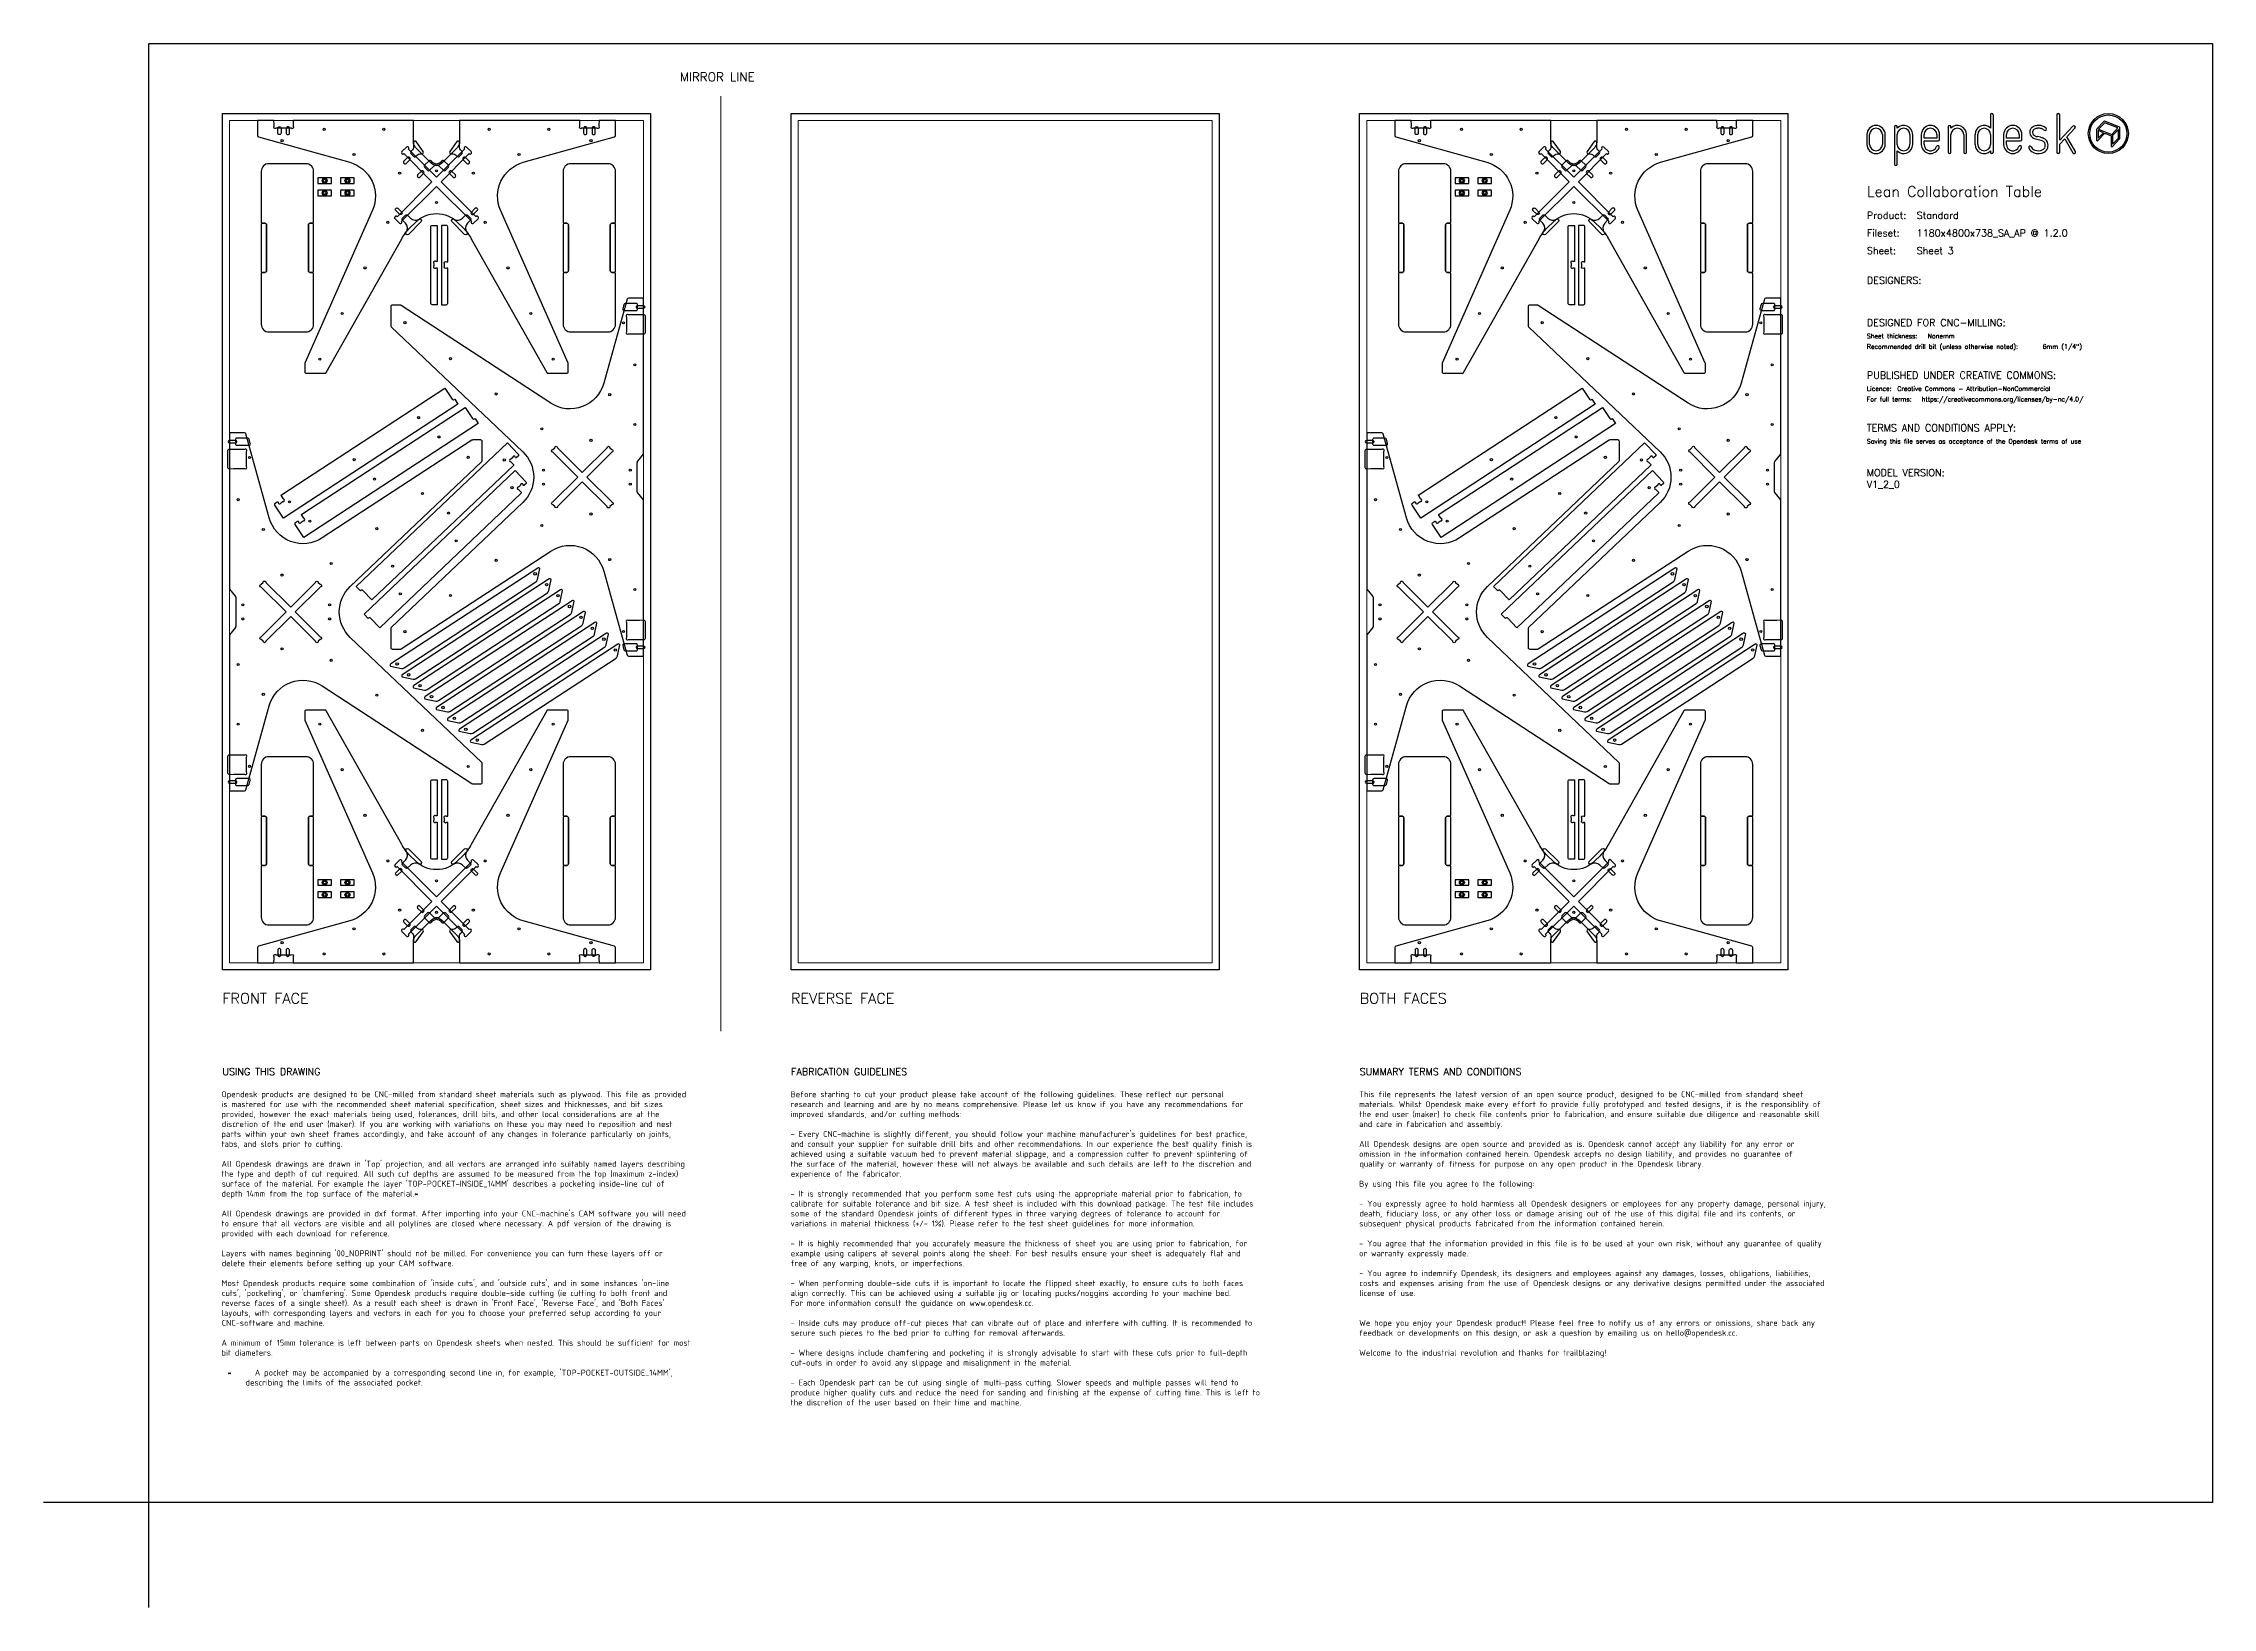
# Model space of a CAD drawing. Header units: millimetres. Extents: x -300 to 5880, y -300 to 4158.
import ezdxf
from ezdxf.enums import TextEntityAlignment as Align

# ---------------------------------------------------------------- set-up
doc = ezdxf.new("R2010")
doc.units = ezdxf.units.MM
doc.layers.add('00-NOPRINT_TEXT', color=7, linetype='Continuous', lineweight=25)
doc.layers.add('00_NOPRINT_TOLERANCE', color=7, linetype='Continuous', lineweight=5)
for name, color, linetype, lineweight, true_color in [('BOARD_$TH-NOMINAL', 3, 'Continuous', 30, 0x00ff00), ('TOP-CUT-INSIDE_18.000MM', 1, 'Continuous', 25, 0xff1c00), ('TOP-CUT-OUTSIDE_18.000MM', 220, 'Continuous', 25, 0xff00d1), ('TOP-HOLE-6.000MM-DIAM_14.000MM', 220, 'Continuous', 25, 0xff00c7), ('TOP-HOLE-6.000MM-DIAM_18.000MM', 3, 'Continuous', 25, 0x00ff0c), ('TOP-HOLE-7.000MM-DIAM_18.000MM', 3, 'Continuous', 25, 0x00ff0c), ('TOP-HOLE-8.000MM-DIAM_18.000MM', 3, 'Continuous', 25, 0x00ff0c), ('TOP-POCKET-INSIDE_12.000MM', 140, 'Continuous', 25, 0x00b1ff), ('TOP-POCKET-INSIDE_2.000MM', 110, 'Continuous', 25, 0x00ff94), ('TOP-POCKET-INSIDE_4.000MM', 160, 'Continuous', 25, 0x0026ff), ('TOP-POCKET-INSIDE_9.000MM', 60, 'Continuous', 25, 0xb0ff00)]:
    doc.layers.add(name, color=color, linetype=linetype, lineweight=lineweight, true_color=true_color)
doc.layers.add('TOP-CHAMFER-12.000MM', color=114, linetype='Continuous')
doc.styles.add('OD-ISOCP-17_221', font='isocp.shx')
doc.styles.add('OD-ISOCP-17_222', font='isocp.shx')
doc.styles.add('OD-ISOCP-17_223', font='isocp.shx')
doc.styles.add('OD-ISOCP-17_224', font='isocp.shx')
doc.styles.add('OD-ISOCP-17_225', font='isocp.shx')
doc.styles.add('OD-ISOCP-17_226', font='isocp.shx')
doc.styles.add('OD-ISOCP-17_227', font='isocp.shx')
doc.styles.add('OD-ISOCP-17_228', font='isocp.shx')
doc.styles.add('OD-ISOCP-17_229', font='isocp.shx')
doc.styles.add('OD-ISOCP-17_230', font='isocp.shx')
doc.styles.add('OD-ISOCP-17_231', font='isocp.shx')
doc.styles.add('OD-ISOCP-17_232', font='isocp.shx')
doc.styles.add('OD-ISOCP-17_233', font='isocp.shx')
doc.styles.add('OD-ISOCP-17_234', font='isocp.shx')
doc.styles.add('OD-ISOCP-17_235', font='isocp.shx')
doc.styles.add('OD-ISOCP-17_236', font='isocp.shx')
doc.styles.add('OD-ISOCP-17_237', font='isocp.shx')
doc.styles.add('OD-ISOCP-17_238', font='isocp.shx')
doc.styles.add('OD-ISOCP-17_239', font='isocp.shx')
doc.styles.add('OD-ISOCP-17_240', font='isocp.shx')
doc.styles.add('OD-ISOCP-17_241', font='isocp.shx')
doc.styles.add('OD-ISOCP-17_242', font='isocp.shx')
doc.styles.add('OD-ISOCP-17_243', font='isocp.shx')
doc.styles.add('OD-ISOCP-17_244', font='isocp.shx')
doc.styles.add('OD-ISOCP-17_245', font='isocp.shx')
doc.styles.add('OD-ISOCP-17_246', font='isocp.shx')
doc.styles.add('OD-ISOCP-17_247', font='isocp.shx')
doc.styles.add('OD-ISOCP-17_248', font='isocp.shx')
doc.styles.add('OD-ISOCP-17_249', font='isocp.shx')
doc.styles.add('OD-ISOCP-17_250', font='isocp.shx')
doc.styles.add('OD-ISOCP-17_251', font='isocp.shx')
doc.styles.add('OD-ISOCP-17_252', font='isocp.shx')
doc.styles.add('OD-ISOCP-17_253', font='isocp.shx')
doc.styles.add('OD-ISOCP-17_254', font='isocp.shx')
doc.styles.add('OD-ISOCP-17_255', font='isocp.shx')
doc.styles.add('OD-ISOCP-17_256', font='isocp.shx')
doc.styles.add('OD-ISOCP-17_257', font='isocp.shx')
doc.styles.add('OD-ISOCP-17_258', font='isocp.shx')
doc.styles.add('OD-ISOCP-17_259', font='isocp.shx')
doc.styles.add('OD-ISOCP-17_260', font='isocp.shx')
doc.styles.add('OD-ISOCP-17_261', font='isocp.shx')
doc.styles.add('OD-ISOCP-17_262', font='isocp.shx')
doc.styles.add('OD-ISOCP-17_263', font='isocp.shx')
doc.styles.add('OD-ISOCP-17_264', font='isocp.shx')
doc.styles.add('OD-ISOCP-17_265', font='isocp.shx')
doc.styles.add('OD-ISOCP-17_266', font='isocp.shx')
doc.styles.add('OD-ISOCP-17_267', font='isocp.shx')
doc.styles.add('OD-ISOCP-17_268', font='isocp.shx')
doc.styles.add('OD-ISOCP-17_269', font='isocp.shx')
doc.styles.add('OD-ISOCP-17_270', font='isocp.shx')
doc.styles.add('OD-ISOCP-17_271', font='isocp.shx')
doc.styles.add('OD-ISOCP-17_272', font='isocp.shx')
doc.styles.add('OD-ISOCP-17_273', font='isocp.shx')
doc.styles.add('OD-ISOCP-17_274', font='isocp.shx')
doc.styles.add('OD-ISOCP-17_275', font='isocp.shx')
doc.styles.add('OD-ISOCP-17_276', font='isocp.shx')
doc.styles.add('OD-ISOCP-17_277', font='isocp.shx')
doc.styles.add('OD-ISOCP-17_278', font='isocp.shx')
doc.styles.add('OD-ISOCP-17_279', font='isocp.shx')
doc.styles.add('OD-ISOCP-17_280', font='isocp.shx')
doc.styles.add('OD-ISOCP-17_281', font='isocp.shx')
doc.styles.add('OD-ISOCP-17_282', font='isocp.shx')
doc.styles.add('OD-ISOCP-17_283', font='isocp.shx')
doc.styles.add('OD-ISOCP-17_284', font='isocp.shx')
doc.styles.add('OD-ISOCP-17_285', font='isocp.shx')
doc.styles.add('OD-ISOCP-17_286', font='isocp.shx')
doc.styles.add('OD-ISOCP-17_287', font='isocp.shx')
doc.styles.add('OD-ISOCP-17_288', font='isocp.shx')
doc.styles.add('OD-SIMPLEX-13_86', font='simplex.shx')
doc.styles.add('OD-SIMPLEX-20_82', font='simplex.shx')
doc.styles.add('OD-SIMPLEX-20_86', font='simplex.shx')
doc.styles.add('OD-SIMPLEX-20_87', font='simplex.shx')
doc.styles.add('OD-SIMPLEX-20_88', font='simplex.shx')
doc.styles.add('OD-SIMPLEX-25_89', font='simplex.shx')
doc.styles.add('OD-SIMPLEX-30_83', font='simplex.shx')
doc.styles.add('OD-SIMPLEX-30_87', font='simplex.shx')
doc.styles.add('OD-SIMPLEX-30_88', font='simplex.shx')
doc.styles.add('OD-SIMPLEX-30_89', font='simplex.shx')

# ---------------------------------------------------------------- blocks, each defined once
blk = doc.blocks.new('Borders Opendesk_7')
at = {"layer": '00-NOPRINT_TEXT'}
for p, q in [((0, 4158), (5880, 4158)), ((0, 0), (0, 4158)), ((5880, 4158), (5880, 0)), ((4895, 3898), (4895, 3870.1)), ((4902.9, 3870.1), (4902.9, 3898)), ((4939.3, 3898), (4939.3, 3870.1)), ((4947.3, 3870.1), (4947.3, 3898)), ((4973.4, 3920.1), (4973.4, 3814.1)), ((4981.3, 3916.7), (4981.3, 3920.1)), ((4981.3, 3870.1), (4981.3, 3898)), ((5017.7, 3898), (5017.7, 3870.1)), ((5025.6, 3870.1), (5025.6, 3898)), ((5050, 3898), (5050, 3870.1)), ((5058, 3888.1), (5058, 3898)), ((5094.4, 3898), (5094.4, 3888.1)), ((5102.3, 3884.1), (5102.3, 3898)), ((5126.6, 3920.1), (5126.6, 3848)), ((5134.5, 3916.7), (5134.5, 3920.1)), ((5134.5, 3848), (5134.5, 3898)), ((5170.9, 3898), (5170.9, 3848)), ((5178.9, 3848), (5178.9, 3898)), ((5203, 3898), (5203, 3870.1)), ((5211, 3870.1), (5211, 3898)), ((5247.4, 3954), (5247.4, 3916.7)), ((5247.4, 3898), (5247.4, 3870.1)), ((5255.3, 3848), (5255.3, 3954)), ((5284.6, 3898), (5284.6, 3870.1)), ((5292.6, 3888.1), (5292.6, 3898)), ((5329, 3898), (5329, 3888.1)), ((5336.9, 3884.1), (5336.9, 3898)), ((5436.4, 3954), (5436.4, 3848)), ((5444.4, 3881.9), (5444.4, 3954)), ((5482.1, 3922), (5444.4, 3881.9)), ((5464.8, 3892.1), (5487.9, 3916.6)), ((5549.5, 3912.6), (5549.5, 3882.2)), ((5570.5, 3935.8), (5550.1, 3914)), ((5553.1, 3880.8), (5572.9, 3901.9)), ((5553.7, 3909.6), (5553.7, 3887.4)), ((5568.8, 3903.5), (5553.7, 3909.6)), ((5553.7, 3887.4), (5568.8, 3903.5)), ((5572.6, 3931.9), (5555.2, 3913.4)), ((5555.2, 3913.4), (5592.6, 3898.3)), ((5610, 3916.9), (5572.6, 3931.9)), ((5614.4, 3919.6), (5572.8, 3936.3)), ((5572.9, 3901.9), (5591.1, 3894.5)), ((5591.1, 3894.5), (5591.1, 3865.5)), ((5592.6, 3898.3), (5610, 3916.9)), ((5611.5, 3912.4), (5595.2, 3895.1)), ((5595.2, 3895.1), (5595.2, 3870.7)), ((5611.5, 3888.1), (5611.5, 3912.4)), ((5615.7, 3887.3), (5615.7, 3917.6)), ((4981.3, 3814.1), (4981.3, 3851.4)), ((5094.4, 3888.1), (5058, 3888.1)), ((5058, 3870.1), (5058, 3880.1)), ((5058, 3880.1), (5098.3, 3880.1)), ((5247.4, 3851.4), (5247.4, 3848)), ((5329, 3888.1), (5292.6, 3888.1)), ((5292.6, 3870.1), (5292.6, 3880.1)), ((5292.6, 3880.1), (5332.9, 3880.1)), ((5444.4, 3870.4), (5459.1, 3886)), ((5444.4, 3848), (5444.4, 3870.4)), ((5459.1, 3886), (5482.1, 3846)), ((5489, 3850), (5464.8, 3892.1)), ((5594.7, 3864.1), (5615.1, 3885.8)), ((5595.2, 3870.7), (5611.5, 3888.1)), ((0, 0), (-300, 0)), ((0, -300), (0, 0)), ((5880, 0), (0, 0))]:
    blk.add_line(p, q, dxfattribs=at)
for radius in [57, 52.9]:
    blk.add_circle((5582.9, 3901), radius, dxfattribs=at)
for centre, radius, start, end in [((5251.3, 3954), 3.97, 0, 180), ((5440.4, 3954), 3.97, 0, 180), ((4921.1, 3898), 26.1, 0, 180), ((4921.1, 3898), 18.2, 0, 180), ((4977.3, 3920.1), 3.97, 0, 180), ((4999.5, 3898), 26.1, 0, 134.13157), ((4999.5, 3898), 18.2, 0, 180), ((5076.2, 3898), 26.1, 0, 180), ((5076.2, 3898), 18.2, 0, 180), ((5130.6, 3920.1), 3.97, 0, 180), ((5152.7, 3898), 26.1, 0, 134.13157), ((5152.7, 3898), 18.2, 0, 180), ((5229.2, 3898), 26.1, 45.86843, 180), ((5229.2, 3898), 18.2, 0, 180), ((5310.8, 3898), 26.1, 0, 180), ((5310.8, 3898), 18.2, 0, 180), ((5377.2, 3904.5), 18.3, 167.09639, 235.84532), ((5375.9, 3904.8), 16.9, 150.51394, 167.04891), ((5377.5, 3903.4), 19, 138.98821, 149.26699), ((5377.5, 3903.4), 19, 127.9168, 138.98821), ((5380.5, 3899.5), 24, 111.70118, 127.9168), ((5377.2, 3904.5), 10.3, 167.96032, 235.86134), ((5375.9, 3904.8), 8.99, 151.05191, 168.02381), ((5377.5, 3903.4), 11.1, 138.98821, 148.80915), ((5377.5, 3903.4), 11.1, 127.9168, 138.98821), ((5380.5, 3899.5), 16, 111.70118, 127.9168), ((5382, 3911.6), 18.9, 235.85111, 248.09121), ((5383.5, 3891.9), 32.1, 90, 111.70118), ((5383.5, 3891.9), 24.2, 90, 111.70118), ((5388.7, 3928.4), 37, 248.09121, 257.53847), ((5383.5, 3878.8), 45.3, 80.71035, 90), ((5383.5, 3878.8), 37.3, 80.71035, 90), ((5385.9, 3893.2), 22.7, 71.50348, 80.71035), ((5385.9, 3893.2), 30.7, 71.50348, 80.71035), ((5387.1, 3896.7), 19, 61.03556, 71.50348), ((5387.1, 3896.7), 26.9, 61.03556, 71.50348), ((5387.1, 3896.7), 19, 46.7983, 61.03556), ((5387.1, 3896.7), 26.9, 46.7983, 61.03556), ((5402.8, 3913.5), 3.97, 226.7983, 46.7983), ((5485, 3919.3), 3.97, 316.71352, 136.71352), ((5551.6, 3912.6), 2.06, 136.76961, 180), ((5572, 3934.4), 2.06, 68.07144, 136.76961), ((5613.6, 3917.6), 2.06, 0, 68.07144), ((4921.1, 3870.1), 26.1, 180, 0), ((4921.1, 3870.1), 18.2, 180, 0), ((4999.5, 3870.1), 18.2, 180, 0), ((4999.5, 3870.1), 26.1, 225.86843, 0), ((5076.2, 3870.1), 26.1, 180, 340.02575), ((5076.2, 3870.1), 18.2, 180, 340.02575), ((5097, 3862.6), 3.97, 340.02575, 160.02575), ((5098.3, 3884.1), 3.97, 270, 0), ((5130.6, 3848), 3.97, 180, 0), ((5174.9, 3848), 3.97, 180, 0), ((5229.2, 3870.1), 26.1, 180, 314.13157), ((5229.2, 3870.1), 18.2, 180, 0), ((5251.3, 3848), 3.97, 180, 0), ((5310.8, 3870.1), 26.1, 180, 340.02575), ((5310.8, 3870.1), 18.2, 180, 340.02575), ((5331.6, 3862.6), 3.97, 340.02575, 160.02575), ((5332.9, 3884.1), 3.97, 270, 0), ((5359.7, 3861.7), 3.97, 24.78597, 204.78597), ((5380.2, 3871.2), 26.6, 204.78597, 247.9544), ((5380.2, 3871.2), 18.7, 204.78597, 247.9544), ((5382, 3911.6), 26.9, 235.85111, 248.09121), ((5383.5, 3879.3), 35.4, 247.9544, 298.20261), ((5388.7, 3928.4), 44.9, 248.09121, 257.53847), ((5383.5, 3879.3), 27.4, 247.9544, 298.20261), ((5300, 3526.6), 366.5, 76.19474, 77.53847), ((5300, 3526.6), 374.5, 76.19474, 77.53847), ((5372.7, 3822.5), 61.9, 69.1442, 76.19474), ((5372.7, 3822.5), 69.8, 69.1442, 76.19474), ((5389.5, 3866.6), 14.6, 38.92909, 69.1442), ((5390.6, 3866.1), 12.5, 298.20261, 343.80333), ((5389.5, 3866.6), 22.5, 38.92909, 69.1442), ((5390.6, 3866.1), 20.4, 298.20261, 343.80333), ((5393.9, 3870.2), 8.99, 17.58344, 38.92909), ((5385.6, 3867.6), 17.6, 343.80333, 17.58344), ((5393.9, 3870.2), 16.9, 17.58344, 38.92909), ((5385.6, 3867.6), 25.5, 343.80333, 17.58344), ((5440.4, 3848), 3.97, 180, 0), ((5485.5, 3848), 3.97, 209.84173, 29.84173), ((5551.6, 3882.2), 2.06, 180, 316.76961), ((5593.2, 3865.5), 2.06, 180, 316.76961), ((5613.6, 3887.3), 2.06, 316.76961, 0), ((4977.3, 3814.1), 3.97, 180, 0)]:
    blk.add_arc(centre, radius, start, end, dxfattribs=at)
at = {"layer": '00_NOPRINT_TOLERANCE', "ltscale": 0.379202}
for p, q in [((210, 3958), (1430, 3958)), ((210, 1518), (210, 3958)), ((1430, 3958), (1430, 1518)), ((1830, 3958), (3050, 3958)), ((1830, 1518), (1830, 3958)), ((3050, 3958), (3050, 1518)), ((3450, 3958), (4670, 3958)), ((3450, 1518), (3450, 3958)), ((4670, 3958), (4670, 1518)), ((1430, 1518), (210, 1518)), ((3050, 1518), (1830, 1518)), ((4670, 1518), (3450, 1518))]:
    blk.add_line(p, q, dxfattribs=at)
at = {"layer": '00_NOPRINT_TOLERANCE', "ltscale": 0.379043}
blk.add_line((1630, 1343.2), (1630, 4008), dxfattribs=at)
at = {"layer": '00_NOPRINT_TOLERANCE', "ltscale": 0.380876}
for p, q in [((230, 3938), (1410, 3938)), ((1850, 3938), (3030, 3938)), ((3470, 3938), (4650, 3938)), ((1410, 1538), (230, 1538)), ((3030, 1538), (1850, 1538)), ((4650, 1538), (3470, 1538))]:
    blk.add_line(p, q, dxfattribs=at)
at = {"layer": '00_NOPRINT_TOLERANCE', "ltscale": 0.380023}
for p, q in [((230, 1538), (230, 3938)), ((1410, 3938), (1410, 1538)), ((1850, 1538), (1850, 3938)), ((3030, 3938), (3030, 1538)), ((3470, 1538), (3470, 3938)), ((4650, 3938), (4650, 1538))]:
    blk.add_line(p, q, dxfattribs=at)
at = {"layer": 'BOARD_$TH-NOMINAL'}
for p, q in [((210, 3958), (1430, 3958)), ((210, 1518), (210, 3958)), ((1430, 3958), (1430, 1518)), ((1830, 3958), (3050, 3958)), ((1830, 1518), (1830, 3958)), ((3050, 3958), (3050, 1518)), ((3450, 3958), (4670, 3958)), ((3450, 1518), (3450, 3958)), ((4670, 3958), (4670, 1518)), ((1430, 1518), (210, 1518)), ((3050, 1518), (1830, 1518)), ((4670, 1518), (3450, 1518))]:
    blk.add_line(p, q, dxfattribs=at)
at = {"layer": '00-NOPRINT_TEXT'}
for s, height, style, p in [('MIRROR LINE', 25, 'OD-SIMPLEX-25_89', (1513.3, 4049.9)), ('Lean Collaboration Table', 30, 'OD-SIMPLEX-30_83', (4895, 3720.9)), ('Product:', 20, 'OD-SIMPLEX-20_82', (4895, 3657.9)), ('Standard', 20, 'OD-SIMPLEX-20_82', (5036.9, 3657.9)), ('Fileset:', 20, 'OD-SIMPLEX-20_82', (4895, 3607.7)), ('1180x4800x738_SA_AP @ 1.2.0', 20, 'OD-SIMPLEX-20_82', (5036.9, 3607.6)), ('Sheet:', 20, 'OD-SIMPLEX-20_82', (4895, 3557.4)), ('Sheet 3', 20, 'OD-SIMPLEX-20_82', (5036.9, 3557.5)), ('DESIGNERS:', 20, 'OD-SIMPLEX-20_82', (4895, 3472.4)), ('DESIGNED FOR CNC-MILLING:', 20, 'OD-SIMPLEX-20_82', (4895, 3352.4)), ('Sheet thickness:', 13, 'OD-SIMPLEX-13_86', (4895, 3317.4)), ('Recommended drill bit (unless otherwise noted):', 13, 'OD-SIMPLEX-13_86', (4895, 3287.4)), ('Nonemm', 13, 'OD-SIMPLEX-13_86', (5068.3, 3317.4)), ('6mm (1/4")', 13, 'OD-SIMPLEX-13_86', (5395.5, 3287.4)), ('PUBLISHED UNDER CREATIVE COMMONS:', 20, 'OD-SIMPLEX-20_82', (4895, 3202.4)), ('Licence:', 13, 'OD-SIMPLEX-13_86', (4895, 3167.4)), ('Creative Commons - Attribution-NonCommercial', 13, 'OD-SIMPLEX-13_86', (4981.5, 3167.4)), ('https://creativecommons.org/licenses/by-nc/4.0/', 13, 'OD-SIMPLEX-13_86', (5051.1, 3137.4)), ('For full terms:', 13, 'OD-SIMPLEX-13_86', (4895, 3137.4)), ('TERMS AND CONDITIONS APPLY:', 20, 'OD-SIMPLEX-20_82', (4895, 3052.3)), ('Saving this file serves as acceptance of the Opendesk terms of use ', 13, 'OD-SIMPLEX-13_86', (4895, 3017.3))]:
    blk.add_text(s, height=height, dxfattribs=dict(at, style=style)).set_placement(p)
at = {"layer": '00-NOPRINT_TEXT', "color": 7}
for s, height, style, p in [('FRONT FACE', 30, 'OD-SIMPLEX-30_89', (210, 1451.3)), ('REVERSE FACE', 30, 'OD-SIMPLEX-30_88', (1830, 1451.3)), ('BOTH FACES', 30, 'OD-SIMPLEX-30_87', (3450, 1451.3)), ('USING THIS DRAWING', 20, 'OD-SIMPLEX-20_88', (210, 1237.4)), ('FABRICATION GUIDELINES', 20, 'OD-SIMPLEX-20_87', (1830, 1237.4)), ('SUMMARY TERMS AND CONDITIONS', 20, 'OD-SIMPLEX-20_86', (3450, 1237.4))]:
    blk.add_text(s, height=height, dxfattribs=dict(at, style=style)).set_placement(p, align=Align.TOP_LEFT)
for s, style, p in [('Opendesk products are designed to be CNC-milled from standard sheet materials such as plywood. This file as provided', 'OD-ISOCP-17_265', (207.4, 1154.7)), ('is mastered for use with the recommended sheet material specification, sheet sizes and thicknesses, and bit sizes', 'OD-ISOCP-17_266', (207.4, 1126.3)), ('provided, however the exact materials being used, tolerances, drill bits, and other local considerations are at the', 'OD-ISOCP-17_267', (207.4, 1098)), ('research and learning and are by no means comprehensive. Please let us know if you have any recommendations for', 'OD-ISOCP-17_241', (1828.7, 1126.3)), ('Before starting to cut your product please take account of the following guidelines. These reflect our personal', 'OD-ISOCP-17_240', (1828.7, 1154.7)), ('improved standards, and/or cutting methods:', 'OD-ISOCP-17_242', (1828.7, 1098)), ('the end user (maker) to check file contents prior to fabrication, and ensure suitable due diligence and reasonable skill', 'OD-ISOCP-17_223', (3448.5, 1098)), ('This file represents the latest version of an open source product, designed to be CNC-milled from standard sheet', 'OD-ISOCP-17_221', (3448.5, 1154.7)), ('materials. Whilst Opendesk make every effort to provide fully prototyped and tested designs, it is the responsiblity of', 'OD-ISOCP-17_222', (3448.5, 1126.3)), ('parts within your own sheet frames accordingly, and take account of any changes in tolerance particularly on joints,', 'OD-ISOCP-17_269', (207.4, 1041.3)), ('discretion of the end user (maker). If you are working with variations on these you may need to reposition and nest', 'OD-ISOCP-17_268', (208.1, 1069.7)), ("- Every CNC-machine is slightly different, you should follow your machine manufacturer's guidelines for best practice,", 'OD-ISOCP-17_243', (1828.7, 1041.3)), ('and care in fabrication and assembly.', 'OD-ISOCP-17_224', (3448.5, 1069.7)), ('tabs, and slots prior to cutting.', 'OD-ISOCP-17_270', (207.4, 1013)), ('and consult your supplier for suitable drill bits and other recommendations. In our experience the best quality finish is', 'OD-ISOCP-17_244', (1828.7, 1013)), ('achieved using a suitable vacuum bed to prevent material slippage, and a compression cutter to prevent splintering of', 'OD-ISOCP-17_245', (1828.7, 984.7)), ('All Opendesk designs are open source and provided as is. Opendesk cannot accept any liability for any error or', 'OD-ISOCP-17_225', (3448.5, 1013)), ('omission in the information contained herein. Opendesk accepts no design liability, and provides no guarantee of', 'OD-ISOCP-17_226', (3448.5, 984.7)), ('the type and depth of cut required. All such cut depths are assumed to be measured from the top (maximum z-index)', 'OD-ISOCP-17_272', (207.4, 928)), ("All Opendesk drawings are drawn in 'Top' projection, and all vectors are arranged into suitably named layers describing", 'OD-ISOCP-17_271', (207.4, 956.3)), ('the surface of the material, however these will not always be available and such details are left to the discretion and', 'OD-ISOCP-17_246', (1828.7, 956.3)), ('experience of the fabricator.', 'OD-ISOCP-17_247', (1829.2, 928)), ('quality or warranty of fitness for purpose on any open product in the Opendesk library.', 'OD-ISOCP-17_227', (3449.1, 956.3)), ('depth 14mm from the top surface of the material.*', 'OD-ISOCP-17_274', (207.4, 871.3)), ("surface of the material. For example the layer 'TOP-POCKET-INSIDE_14MM' describes a pocketing inside-line cut of", 'OD-ISOCP-17_273', (208, 899.7)), ('- It is strongly recommended that you perform some test cuts using the appropriate material prior to fabrication, to', 'OD-ISOCP-17_248', (1828.7, 871.3)), ('By using this file you agree to the following:', 'OD-ISOCP-17_228', (3448.5, 899.7)), ('to ensure that all vectors are visible and all polylines are closed where necessary. A pdf version of the drawing is', 'OD-ISOCP-17_276', (207.4, 786.3)), ("All Opendesk drawings are provided in dxf format. After importing into your CNC-machine's CAM software you will need", 'OD-ISOCP-17_275', (207.4, 814.7)), ('variations in material thickness (+/- 1%). Please refer to the test sheet guidelines for more information.', 'OD-ISOCP-17_251', (1828.7, 786.3)), ('some of the standard Opendesk joints of different types in three varying degrees of tolerance to account for', 'OD-ISOCP-17_250', (1829.2, 814.7)), ('calibrate for suitable tolerance and bit size. A test sheet is included with this download package. The test file includes', 'OD-ISOCP-17_249', (1829.3, 843)), ('- You expressly agree to hold harmless all Opendesk designers or employees for any property damage, personal injury,', 'OD-ISOCP-17_229', (3448.5, 843)), ('subsequent physical products fabricated from the information contained herein.', 'OD-ISOCP-17_231', (3449, 786.3)), ('death, fiduciary loss, or any other loss or damage arising out of the use of this digital file and its contents, or', 'OD-ISOCP-17_230', (3449.1, 814.7)), ('provided with each download for reference.', 'OD-ISOCP-17_277', (207.4, 758)), ('- It is highly recommended that you accurately measure the thickness of sheet you are using prior to fabrication, for', 'OD-ISOCP-17_252', (1828.7, 729.7)), ('- You agree that the information provided in this file is to be used at your own risk, without any guarantee of quality', 'OD-ISOCP-17_232', (3448.5, 729.7)), ("Layers with names beginning '00_NOPRINT' should not be milled. For convenience you can turn these layers off or", 'OD-ISOCP-17_278', (207.4, 701.3)), ('delete their elements before setting up your CAM software.', 'OD-ISOCP-17_279', (208.1, 673)), ('free of any warping, knots, or imperfections.', 'OD-ISOCP-17_254', (1828.7, 673)), ('example using calipers at several points along the sheet. For best results ensure your sheet is adequately flat and', 'OD-ISOCP-17_253', (1829.2, 701.3)), ('or warranty expressly made.', 'OD-ISOCP-17_233', (3448.5, 701.3)), ("Most Opendesk products require some combination of 'inside cuts', and 'outside cuts', and in some instances 'on-line", 'OD-ISOCP-17_280', (207.4, 616.3)), ('- When performing double-side cuts it is important to locate the flipped sheet exactly, to ensure cuts to both faces', 'OD-ISOCP-17_255', (1828.7, 616.3)), ('- You agree to indemnify Opendesk, its designers and employees against any damages, losses, obligations, liabilities,', 'OD-ISOCP-17_234', (3448.5, 644.7)), ('costs and expenses arising from the use of Opendesk designs or any derivative designs permitted under the associated', 'OD-ISOCP-17_235', (3449.1, 616.3)), ("reverse faces of a single sheet). As a result each sheet is drawn in 'Front Face', 'Reverse Face', and 'Both Faces'", 'OD-ISOCP-17_282', (207.4, 559.7)), ("cuts', 'pocketing', or 'chamfering'. Some Opendesk products require double-side cutting (ie cutting to both front and", 'OD-ISOCP-17_281', (208.1, 588)), ('align correctly. This can be achieved using a suitable jig or locating pucks/noggins according to your machine bed.', 'OD-ISOCP-17_256', (1828.7, 588)), ('For more information consult the guidance on www.opendesk.cc.', 'OD-ISOCP-17_257', (1828.7, 559.7)), ('license of use.', 'OD-ISOCP-17_236', (3448.8, 588)), ('layouts, with corresponding layers and vectors in each for you to choose your preferred setup according to your', 'OD-ISOCP-17_283', (207.8, 531.3)), ('CNC-software and machine.', 'OD-ISOCP-17_284', (208.2, 503)), ('- Inside cuts may produce off-cut pieces that can vibrate out of place and interfere with cutting. It is recommended to', 'OD-ISOCP-17_258', (1828.7, 503)), ('We hope you enjoy your Opendesk product! Please feel free to notify us of any errors or omissions, share back any', 'OD-ISOCP-17_237', (3448.5, 503)), ('A minimum of 15mm tolerance is left between parts on Opendesk sheets when nested. This should be sufficient for most', 'OD-ISOCP-17_285', (207.4, 446.3)), ('bit diameters.', 'OD-ISOCP-17_286', (207.4, 418)), ('- Where designs include chamfering and pocketing it is strongly advisable to start with these cuts prior to full-depth', 'OD-ISOCP-17_260', (1828.7, 418)), ('secure such pieces to the bed prior to cutting for removal afterwards.', 'OD-ISOCP-17_259', (1829.2, 474.7)), ('Welcome to the industrial revolution and thanks for trailblazing!', 'OD-ISOCP-17_239', (3448.5, 418)), ('feedback or developments on this design, or ask a question by emailing us on hello@opendesk.cc.', 'OD-ISOCP-17_238', (3448.5, 474.7)), ("*      A pocket may be accompanied by a corresponding second line in, for example, 'TOP-POCKET-OUTSIDE_14MM',", 'OD-ISOCP-17_287', (224.4, 361.3)), ('cut-outs in order to avoid any slippage and misalignment in the material.', 'OD-ISOCP-17_261', (1829.3, 389.7)), ('describing the limits of the associated pocket.', 'OD-ISOCP-17_288', (276.1, 333)), ('- Each Opendesk part can be cut using single of multi-pass cutting. Slower speeds and multiple passes will tend to', 'OD-ISOCP-17_262', (1828.7, 333)), ('produce higher quality cuts and reduce the need for sanding and finishing at the expense of cutting time. This is left to', 'OD-ISOCP-17_263', (1828.7, 304.7)), ('the discretion of the user based on their time and machine.', 'OD-ISOCP-17_264', (1828.7, 276.3))]:
    blk.add_text(s, height=17, dxfattribs=dict(at, style=style)).set_placement(p)

msp = doc.modelspace()

# ---------------------------------------------------------------- linework, layer by layer
at = {"layer": 'TOP-CHAMFER-12.000MM'}
for points in [[(324.6, 3645.3, 0.414214), (320.6, 3641.3), (320.6, 3509.3, 0.414214), (324.6, 3505.3), (331.6, 3505.3, 0.414214), (335.6, 3509.3), (335.6, 3641.3, 0.414214), (331.6, 3645.3)], [(459, 3645.3, 0.414214), (455, 3641.3), (455, 3509.3, 0.414214), (459, 3505.3), (466, 3505.3, 0.414214), (470, 3509.3), (470, 3641.3, 0.414214), (466, 3645.3)], [(1184.6, 3645.3, 0.414214), (1180.6, 3641.3), (1180.6, 3509.3, 0.414214), (1184.6, 3505.3), (1191.6, 3505.3, 0.414214), (1195.6, 3509.3), (1195.6, 3641.3, 0.414214), (1191.6, 3645.3)], [(1319, 3645.3, 0.414214), (1315, 3641.3), (1315, 3509.3, 0.414214), (1319, 3505.3), (1326, 3505.3, 0.414214), (1330, 3509.3), (1330, 3641.3, 0.414214), (1326, 3645.3)], [(3564.6, 3645.3, 0.414214), (3560.6, 3641.3), (3560.6, 3509.3, 0.414214), (3564.6, 3505.3), (3571.6, 3505.3, 0.414214), (3575.6, 3509.3), (3575.6, 3641.3, 0.414214), (3571.6, 3645.3)], [(3699, 3645.3, 0.414214), (3695, 3641.3), (3695, 3509.3, 0.414214), (3699, 3505.3), (3706, 3505.3, 0.414214), (3710, 3509.3), (3710, 3641.3, 0.414214), (3706, 3645.3)], [(4424.6, 3645.3, 0.414214), (4420.6, 3641.3), (4420.6, 3509.3, 0.414214), (4424.6, 3505.3), (4431.6, 3505.3, 0.414214), (4435.6, 3509.3), (4435.6, 3641.3, 0.414214), (4431.6, 3645.3)], [(4559, 3645.3, 0.414214), (4555, 3641.3), (4555, 3509.3, 0.414214), (4559, 3505.3), (4566, 3505.3, 0.414214), (4570, 3509.3), (4570, 3641.3, 0.414214), (4566, 3645.3)], [(324.6, 1955.3, 0.414214), (320.6, 1951.3), (320.6, 1819.3, 0.414214), (324.6, 1815.3), (331.6, 1815.3, 0.414214), (335.6, 1819.3), (335.6, 1951.3, 0.414214), (331.6, 1955.3)], [(459, 1955.3, 0.414214), (455, 1951.3), (455, 1819.3, 0.414214), (459, 1815.3), (466, 1815.3, 0.414214), (470, 1819.3), (470, 1951.3, 0.414214), (466, 1955.3)], [(1184.6, 1955.3, 0.414214), (1180.6, 1951.3), (1180.6, 1819.3, 0.414214), (1184.6, 1815.3), (1191.6, 1815.3, 0.414214), (1195.6, 1819.3), (1195.6, 1951.3, 0.414214), (1191.6, 1955.3)], [(1319, 1955.3, 0.414214), (1315, 1951.3), (1315, 1819.3, 0.414214), (1319, 1815.3), (1326, 1815.3, 0.414214), (1330, 1819.3), (1330, 1951.3, 0.414214), (1326, 1955.3)], [(3564.6, 1955.3, 0.414214), (3560.6, 1951.3), (3560.6, 1819.3, 0.414214), (3564.6, 1815.3), (3571.6, 1815.3, 0.414214), (3575.6, 1819.3), (3575.6, 1951.3, 0.414214), (3571.6, 1955.3)], [(3699, 1955.3, 0.414214), (3695, 1951.3), (3695, 1819.3, 0.414214), (3699, 1815.3), (3706, 1815.3, 0.414214), (3710, 1819.3), (3710, 1951.3, 0.414214), (3706, 1955.3)], [(4424.6, 1955.3, 0.414214), (4420.6, 1951.3), (4420.6, 1819.3, 0.414214), (4424.6, 1815.3), (4431.6, 1815.3, 0.414214), (4435.6, 1819.3), (4435.6, 1951.3, 0.414214), (4431.6, 1955.3)], [(4559, 1955.3, 0.414214), (4555, 1951.3), (4555, 1819.3, 0.414214), (4559, 1815.3), (4566, 1815.3, 0.414214), (4570, 1819.3), (4570, 1951.3, 0.414214), (4566, 1955.3)]]:
    msp.add_lwpolyline(points, format="xyb", close=True, dxfattribs=at)
at = {"layer": 'TOP-CUT-INSIDE_18.000MM'}
for points in [[(900.2, 3856.7), (820, 3776.6), (739.8, 3856.7, 1), (734.2, 3862.4), (721.1, 3849.4, 1), (726.8, 3843.7), (807, 3763.5), (707.5, 3664.1, 1), (701.8, 3658.4), (714.9, 3645.4, 1), (720.5, 3651), (820, 3750.5), (919.5, 3651, 1), (925.1, 3645.4), (938.2, 3658.4, 1), (932.5, 3664.1), (833, 3763.5), (913.2, 3843.7, 1), (918.9, 3849.4), (905.8, 3862.4, 1), (900.2, 3856.7)], [(4140.2, 3856.7), (4060, 3776.6), (3979.8, 3856.7, 1), (3974.2, 3862.4), (3961.1, 3849.4, 1), (3966.8, 3843.7), (4047, 3763.5), (3947.5, 3664.1, 1), (3941.8, 3658.4), (3954.9, 3645.4, 1), (3960.5, 3651), (4060, 3750.5), (4159.5, 3651, 1), (4165.1, 3645.4), (4178.2, 3658.4, 1), (4172.5, 3664.1), (4073, 3763.5), (4153.2, 3843.7, 1), (4158.9, 3849.4), (4145.8, 3862.4, 1), (4140.2, 3856.7)], [(739.8, 1619.3), (820, 1699.4), (900.2, 1619.3, 1), (905.8, 1613.6), (918.9, 1626.6, 1), (913.2, 1632.3), (833, 1712.5), (932.5, 1811.9, 1), (938.2, 1817.6), (925.1, 1830.6, 1), (919.5, 1825), (820, 1725.5), (720.5, 1825, 1), (714.9, 1830.6), (701.8, 1817.6, 1), (707.5, 1811.9), (807, 1712.5), (726.8, 1632.3, 1), (721.1, 1626.6), (734.2, 1613.6, 1), (739.8, 1619.3)], [(3979.8, 1619.3), (4060, 1699.4), (4140.2, 1619.3, 1), (4145.8, 1613.6), (4158.9, 1626.6, 1), (4153.2, 1632.3), (4073, 1712.5), (4172.5, 1811.9, 1), (4178.2, 1817.6), (4165.1, 1830.6, 1), (4159.5, 1825), (4060, 1725.5), (3960.5, 1825, 1), (3954.9, 1830.6), (3941.8, 1817.6, 1), (3947.5, 1811.9), (4047, 1712.5), (3966.8, 1632.3, 1), (3961.1, 1626.6), (3974.2, 1613.6, 1), (3979.8, 1619.3)]]:
    msp.add_lwpolyline(points, format="xyb", dxfattribs=at)
for points in [[(1156.7, 3005.6, -1.000033), (1164.7, 3005.6), (1235.4, 2934.9), (1306.1, 3005.6, -0.999967), (1314.1, 3005.6), (1319.2, 3000.5, -1.000033), (1319.2, 2992.5), (1248.5, 2921.8), (1319.2, 2851.1, -0.999967), (1319.2, 2843.1), (1314.1, 2838, -1.000033), (1306.1, 2838), (1235.4, 2908.7), (1164.7, 2838, -0.999967), (1156.7, 2838), (1151.6, 2843.1, -1.000033), (1151.6, 2851.1), (1222.3, 2921.8), (1151.6, 2992.5, -0.999967), (1151.6, 3000.5)], [(4396.7, 3005.6, -1.000033), (4404.7, 3005.6), (4475.4, 2934.9), (4546.1, 3005.6, -0.999967), (4554.1, 3005.6), (4559.2, 3000.5, -1.000033), (4559.2, 2992.5), (4488.5, 2921.8), (4559.2, 2851.1, -0.999967), (4559.2, 2843.1), (4554.1, 2838, -1.000033), (4546.1, 2838), (4475.4, 2908.7), (4404.7, 2838, -0.999967), (4396.7, 2838), (4391.6, 2843.1, -1.000033), (4391.6, 2851.1), (4462.3, 2921.8), (4391.6, 2992.5, -0.999967), (4391.6, 3000.5)], [(483.3, 2453.9, -1.000033), (475.3, 2453.9), (404.6, 2524.6), (333.9, 2453.9, -0.999967), (325.9, 2453.9), (320.8, 2459, -1.000033), (320.8, 2467), (391.5, 2537.7), (320.8, 2608.4, -0.999967), (320.8, 2616.4), (325.9, 2621.5, -1.000033), (333.9, 2621.5), (404.6, 2550.8), (475.3, 2621.5, -0.999967), (483.3, 2621.5), (488.4, 2616.4, -1.000033), (488.4, 2608.4), (417.7, 2537.7), (488.4, 2467, -0.999967), (488.4, 2459)], [(3723.3, 2453.9, -1.000033), (3715.3, 2453.9), (3644.6, 2524.6), (3573.9, 2453.9, -0.999967), (3565.9, 2453.9), (3560.8, 2459, -1.000033), (3560.8, 2467), (3631.5, 2537.7), (3560.8, 2608.4, -0.999967), (3560.8, 2616.4), (3565.9, 2621.5, -1.000033), (3573.9, 2621.5), (3644.6, 2550.8), (3715.3, 2621.5, -0.999967), (3723.3, 2621.5), (3728.4, 2616.4, -1.000033), (3728.4, 2608.4), (3657.7, 2537.7), (3728.4, 2467, -0.999967), (3728.4, 2459)]]:
    msp.add_lwpolyline(points, format="xyb", close=True, dxfattribs=at)
at = {"layer": 'TOP-CUT-OUTSIDE_18.000MM'}
for points in [[(1276.8, 3916), (1234.2, 3916, -0.999849), (1228.5, 3921.7), (1228.5, 3926.5), (1228, 3938), (885.5, 3938), (885.5, 3875.7, -0.198912), (879.6, 3861.6), (834.1, 3816.1, -0.414214), (805.9, 3816.1), (760.4, 3861.6, -0.198912), (754.5, 3875.7), (754.5, 3938), (412, 3938), (411.5, 3926.5), (411.5, 3921.7, -0.999849), (405.8, 3916), (363.2, 3916, -1.000151), (357.5, 3921.7), (357.5, 3926.5), (357, 3938), (310, 3938), (310, 3895, 0.336829), (312.9, 3891.2), (572.7, 3819, -0.457074), (637.4, 3682.3), (445.3, 3246.8, 0.104202), (445, 3245.2), (445, 3222, 0.414214), (449, 3218), (502.7, 3218, 0.270613), (506.1, 3220), (721, 3600.9, -0.072056), (745, 3633), (759.9, 3647.9, -0.414214), (880.1, 3647.9), (895, 3633, -0.072056), (919, 3600.9), (1133.9, 3220, 0.270613), (1137.3, 3218), (1191, 3218, 0.414214), (1195, 3222), (1195, 3245.2, 0.104202), (1194.7, 3246.8), (1002.6, 3682.3, -0.457074), (1067.3, 3819), (1327.1, 3891.2, 0.336829), (1330, 3895), (1330, 3938), (1283, 3938), (1282.5, 3926.5), (1282.5, 3921.7, -1.000151)], [(4516.8, 3916), (4474.2, 3916, -0.999849), (4468.5, 3921.7), (4468.5, 3926.5), (4468, 3938), (4125.5, 3938), (4125.5, 3875.7, -0.198912), (4119.6, 3861.6), (4074.1, 3816.1, -0.414214), (4045.9, 3816.1), (4000.4, 3861.6, -0.198912), (3994.5, 3875.7), (3994.5, 3938), (3652, 3938), (3651.5, 3926.5), (3651.5, 3921.7, -0.999849), (3645.8, 3916), (3603.2, 3916, -1.000151), (3597.5, 3921.7), (3597.5, 3926.5), (3597, 3938), (3550, 3938), (3550, 3895, 0.336829), (3552.9, 3891.2), (3812.7, 3819, -0.457074), (3877.4, 3682.3), (3685.3, 3246.8, 0.104202), (3685, 3245.2), (3685, 3222, 0.414214), (3689, 3218), (3742.7, 3218, 0.270613), (3746.1, 3220), (3961, 3600.9, -0.072056), (3985, 3633), (3999.9, 3647.9, -0.414214), (4120.1, 3647.9), (4135, 3633, -0.072056), (4159, 3600.9), (4373.9, 3220, 0.270613), (4377.3, 3218), (4431, 3218, 0.414214), (4435, 3222), (4435, 3245.2, 0.104202), (4434.7, 3246.8), (4242.6, 3682.3, -0.457074), (4307.3, 3819), (4567.1, 3891.2, 0.336829), (4570, 3895), (4570, 3938), (4523, 3938), (4522.5, 3926.5), (4522.5, 3921.7, -1.000151)], [(812.8, 3524.4, 1.000151), (818.5, 3518.7), (821.8, 3518.7), (821.8, 3413.2), (807.8, 3413.2, -0.414214), (803.8, 3417.2), (803.8, 3635.2, -0.414214), (807.8, 3639.2), (821.8, 3639.2), (821.8, 3536.7), (818.5, 3536.7, 1.000151), (812.8, 3531.1)], [(4052.8, 3524.4, 1.000151), (4058.5, 3518.7), (4061.8, 3518.7), (4061.8, 3413.2), (4047.8, 3413.2, -0.414214), (4043.8, 3417.2), (4043.8, 3635.2, -0.414214), (4047.8, 3639.2), (4061.8, 3639.2), (4061.8, 3536.7), (4058.5, 3536.7, 1.000151), (4052.8, 3531.1)], [(1145.6, 3132.5), (719, 3411.1, 0.145662), (716.8, 3411.8), (694, 3411.8, 0.414214), (690, 3407.8), (690, 3353.5, 0.205402), (691.2, 3350.6), (1065.8, 2994.2, -0.428899), (1065.8, 2849.3), (691.2, 2493, 0.205402), (690, 2490.1), (690, 2435.8, 0.414214), (694, 2431.8), (716.8, 2431.8, 0.145662), (719, 2432.4), (1145.6, 2711.1, -0.507384), (1296.6, 2654.1), (1363.2, 2414.7, 0.336829), (1367, 2411.8), (1410, 2411.8), (1410, 2856.8), (1392.9, 2877.7, -0.173132), (1392, 2880.2), (1392, 2963.4, -0.173132), (1392.9, 2965.9), (1410, 2986.8), (1410, 3431.8), (1367, 3431.8, 0.336829), (1363.2, 3428.9), (1296.6, 3189.5, -0.507384)], [(4385.6, 3132.5), (3959, 3411.1, 0.145662), (3956.8, 3411.8), (3934, 3411.8, 0.414214), (3930, 3407.8), (3930, 3353.5, 0.205402), (3931.2, 3350.6), (4305.8, 2994.2, -0.428899), (4305.8, 2849.3), (3931.2, 2493, 0.205402), (3930, 2490.1), (3930, 2435.8, 0.414214), (3934, 2431.8), (3956.8, 2431.8, 0.145662), (3959, 2432.4), (4385.6, 2711.1, -0.507384), (4536.6, 2654.1), (4603.2, 2414.7, 0.336829), (4607, 2411.8), (4650, 2411.8), (4650, 2856.8), (4632.9, 2877.7, -0.173132), (4632, 2880.2), (4632, 2963.4, -0.173132), (4632.9, 2965.9), (4650, 2986.8), (4650, 3431.8), (4607, 3431.8, 0.336829), (4603.2, 3428.9), (4536.6, 3189.5, -0.507384)], [(382.1, 2852.2, 0.999849), (383.7, 2860.1), (378.1, 2868.7, -0.414214), (378.6, 2871.5), (844.1, 3175.5), (864.7, 3144.1, 0.414214), (870.2, 3143), (871.9, 3144.1), (881.2, 3129.8), (383.8, 2805), (359.5, 2842.3, -0.414214), (360.7, 2847.8), (365.7, 2851.1, -0.414214), (368.5, 2850.5), (368.6, 2850.2, 1.000151), (376.5, 2848.6)], [(3622.1, 2852.2, 0.999849), (3623.7, 2860.1), (3618.1, 2868.7, -0.414214), (3618.6, 2871.5), (4084.1, 3175.5), (4104.7, 3144.1, 0.414214), (4110.2, 3143), (4111.9, 3144.1), (4121.2, 3129.8), (3623.8, 2805), (3599.5, 2842.3, -0.414214), (3600.7, 2847.8), (3605.7, 2851.1, -0.414214), (3608.5, 2850.5), (3608.6, 2850.2, 1.000151), (3616.5, 2848.6)], [(440, 2797.1, 0.999849), (441.7, 2804.9), (436, 2813.6, -0.414214), (436.6, 2816.4), (902.1, 3120.4), (922.6, 3089, 0.414214), (928.2, 3087.8), (929.8, 3088.9), (939.1, 3074.7), (441.8, 2749.9), (417.5, 2787.1, -0.414214), (418.6, 2792.7), (423.7, 2796, -0.414214), (426.4, 2795.4), (426.6, 2795.1, 1.000151), (434.4, 2793.5)], [(3680, 2797.1, 0.999849), (3681.7, 2804.9), (3676, 2813.6, -0.414214), (3676.6, 2816.4), (4142.1, 3120.4), (4162.6, 3089, 0.414214), (4168.2, 3087.8), (4169.8, 3088.9), (4179.1, 3074.7), (3681.8, 2749.9), (3657.5, 2787.1, -0.414214), (3658.6, 2792.7), (3663.7, 2796, -0.414214), (3666.4, 2795.4), (3666.6, 2795.1, 1.000151), (3674.4, 2793.5)], [(494.4, 2327), (921, 2048.3, 0.145662), (923.2, 2047.7), (946, 2047.7, 0.414214), (950, 2051.7), (950, 2106, 0.205402), (948.8, 2108.9), (574.2, 2465.2, -0.428899), (574.2, 2610.1), (948.8, 2966.5, 0.205402), (950, 2969.4), (950, 3023.7, 0.414214), (946, 3027.7), (923.2, 3027.7, 0.145662), (921, 3027), (494.4, 2748.4, -0.507384), (343.4, 2805.4), (276.8, 3044.8, 0.336829), (273, 3047.7), (230, 3047.7), (230, 2602.7), (247.1, 2581.8, -0.173132), (248, 2579.3), (248, 2496.1, -0.173132), (247.1, 2493.6), (230, 2472.7), (230, 2027.7), (273, 2027.7, 0.336829), (276.8, 2030.6), (343.4, 2270, -0.507384)], [(3734.4, 2327), (4161, 2048.3, 0.145662), (4163.2, 2047.7), (4186, 2047.7, 0.414214), (4190, 2051.7), (4190, 2106, 0.205402), (4188.8, 2108.9), (3814.2, 2465.2, -0.428899), (3814.2, 2610.1), (4188.8, 2966.5, 0.205402), (4190, 2969.4), (4190, 3023.7, 0.414214), (4186, 3027.7), (4163.2, 3027.7, 0.145662), (4161, 3027), (3734.4, 2748.4, -0.507384), (3583.4, 2805.4), (3516.8, 3044.8, 0.336829), (3513, 3047.7), (3470, 3047.7), (3470, 2602.7), (3487.1, 2581.8, -0.173132), (3488, 2579.3), (3488, 2496.1, -0.173132), (3487.1, 2493.6), (3470, 2472.7), (3470, 2027.7), (3513, 2027.7, 0.336829), (3516.8, 2030.6), (3583.4, 2270, -0.507384)], [(1037, 2978), (1032.2, 2973.4, 0.999849), (1032, 2965.4), (1039.1, 2957.9, -0.414214), (1039, 2955.1), (636.2, 2571.8), (610.3, 2599, 0.414214), (604.7, 2599.2), (603.2, 2597.8), (591.5, 2610.1), (1021.9, 3019.5), (1052.5, 2987.3, -0.414214), (1052.4, 2981.6), (1048.1, 2977.5, -0.414214), (1045.2, 2977.5), (1045, 2977.8, 1.000151)], [(4277, 2978), (4272.2, 2973.4, 0.999849), (4272, 2965.4), (4279.1, 2957.9, -0.414214), (4279, 2955.1), (3876.2, 2571.8), (3850.3, 2599, 0.414214), (3844.7, 2599.2), (3843.2, 2597.8), (3831.5, 2610.1), (4261.9, 3019.5), (4292.5, 2987.3, -0.414214), (4292.4, 2981.6), (4288.1, 2977.5, -0.414214), (4285.2, 2977.5), (4285, 2977.8, 1.000151)], [(1054.1, 2894.4, 0.999849), (1053.9, 2886.4), (1061, 2878.9, -0.414214), (1061, 2876.1), (658.1, 2492.8), (632.3, 2520, 0.414214), (626.6, 2520.1), (625.2, 2518.8), (613.5, 2531.1), (1043.8, 2940.5), (1074.5, 2908.3, -0.414214), (1074.4, 2902.6), (1070, 2898.5, -0.414214), (1067.2, 2898.5), (1067, 2898.8, 1.000151), (1059, 2899)], [(4294.1, 2894.4, 0.999849), (4293.9, 2886.4), (4301, 2878.9, -0.414214), (4301, 2876.1), (3898.1, 2492.8), (3872.3, 2520, 0.414214), (3866.6, 2520.1), (3865.2, 2518.8), (3853.5, 2531.1), (4283.8, 2940.5), (4314.5, 2908.3, -0.414214), (4314.4, 2902.6), (4310, 2898.5, -0.414214), (4307.2, 2898.5), (4307, 2898.8, 1.000151), (4299, 2899)], [(1114.1, 2661, 0.464012), (1108.2, 2662.8), (690, 2389.6, 0.47277), (689.2, 2383.5), (720.5, 2376.9, 0.198912), (728, 2378.3), (1103.2, 2623.4, 0.198912), (1107.5, 2629.7)], [(4354.1, 2661, 0.464012), (4348.2, 2662.8), (3930, 2389.6, 0.47277), (3929.2, 2383.5), (3960.5, 2376.9, 0.198912), (3968, 2378.3), (4343.2, 2623.4, 0.198912), (4347.5, 2629.7)], [(1146.7, 2630, 0.464012), (1140.8, 2631.8), (722.6, 2358.6, 0.47277), (721.8, 2352.4), (753.1, 2345.9, 0.198912), (760.6, 2347.3), (1135.8, 2592.4, 0.198912), (1140.1, 2598.7)], [(1179.3, 2599, 0.464012), (1173.4, 2600.7), (755.2, 2327.6, 0.47277), (754.4, 2321.4), (785.7, 2314.9, 0.198912), (793.2, 2316.3), (1168.4, 2561.3, 0.198912), (1172.7, 2567.7)], [(4386.7, 2630, 0.464012), (4380.8, 2631.8), (3962.6, 2358.6, 0.47277), (3961.8, 2352.4), (3993.1, 2345.9, 0.198912), (4000.6, 2347.3), (4375.8, 2592.4, 0.198912), (4380.1, 2598.7)], [(4419.3, 2599, 0.464012), (4413.4, 2600.7), (3995.2, 2327.6, 0.47277), (3994.4, 2321.4), (4025.7, 2314.9, 0.198912), (4033.2, 2316.3), (4408.4, 2561.3, 0.198912), (4412.7, 2567.7)], [(1211.9, 2568, 0.464012), (1206, 2569.7), (787.8, 2296.5, 0.47277), (787, 2290.4), (818.3, 2283.8, 0.198912), (825.8, 2285.3), (1201, 2530.3, 0.198912), (1205.3, 2536.6)], [(1244.5, 2537, 0.464012), (1238.7, 2538.7), (820.4, 2265.5, 0.47277), (819.6, 2259.4), (850.9, 2252.8, 0.198912), (858.4, 2254.2), (1233.6, 2499.3, 0.198912), (1237.9, 2505.6)], [(4451.9, 2568, 0.464012), (4446, 2569.7), (4027.8, 2296.5, 0.47277), (4027, 2290.4), (4058.3, 2283.8, 0.198912), (4065.8, 2285.3), (4441, 2530.3, 0.198912), (4445.3, 2536.6)], [(4484.5, 2537, 0.464012), (4478.7, 2538.7), (4060.4, 2265.5, 0.47277), (4059.6, 2259.4), (4090.9, 2252.8, 0.198912), (4098.4, 2254.2), (4473.6, 2499.3, 0.198912), (4477.9, 2505.6)], [(1277.1, 2505.9, 0.464012), (1271.3, 2507.7), (853, 2234.5, 0.47277), (852.2, 2228.4), (883.5, 2221.8, 0.198912), (891, 2223.2), (1266.2, 2468.3, 0.198912), (1270.5, 2474.6)], [(885.6, 2203.5, 0.47277), (884.8, 2197.4), (916.1, 2190.8, 0.198912), (923.6, 2192.2), (1298.8, 2437.3, 0.198912), (1303.1, 2443.6), (1309.7, 2474.9, 0.464012), (1303.9, 2476.7)], [(4517.1, 2505.9, 0.464012), (4511.3, 2507.7), (4093, 2234.5, 0.47277), (4092.2, 2228.4), (4123.5, 2221.8, 0.198912), (4131, 2223.2), (4506.2, 2468.3, 0.198912), (4510.5, 2474.6)], [(4125.6, 2203.5, 0.47277), (4124.8, 2197.4), (4156.1, 2190.8, 0.198912), (4163.6, 2192.2), (4538.8, 2437.3, 0.198912), (4543.1, 2443.6), (4549.7, 2474.9, 0.464012), (4543.9, 2476.7)], [(917.4, 2166.3), (948.7, 2159.8, 0.198912), (956.2, 2161.2), (1331.4, 2406.3, 0.198912), (1335.7, 2412.6), (1342.3, 2443.9, 0.464012), (1336.5, 2445.7), (918.2, 2172.5, 0.47277)], [(4157.4, 2166.3), (4188.7, 2159.8, 0.198912), (4196.2, 2161.2), (4571.4, 2406.3, 0.198912), (4575.7, 2412.6), (4582.3, 2443.9, 0.464012), (4576.5, 2445.7), (4158.2, 2172.5, 0.47277)], [(1282.5, 1554.3), (1282.5, 1549.5), (1283, 1538), (1330, 1538), (1330, 1581, 0.336829), (1327.1, 1584.8), (1067.3, 1657, -0.457074), (1002.6, 1793.7), (1194.7, 2229.2, 0.104202), (1195, 2230.8), (1195, 2254, 0.414214), (1191, 2258), (1137.3, 2258, 0.270613), (1133.9, 2256), (919, 1875.1, -0.072056), (895, 1843), (880.1, 1828.1, -0.414214), (759.9, 1828.1), (745, 1843, -0.072056), (721, 1875.1), (506.1, 2256, 0.270613), (502.7, 2258), (449, 2258, 0.414214), (445, 2254), (445, 2230.8, 0.104202), (445.3, 2229.2), (637.4, 1793.7, -0.457074), (572.7, 1657), (312.9, 1584.8, 0.336829), (310, 1581), (310, 1538), (357, 1538), (357.5, 1549.5), (357.5, 1554.3, -1.000151), (363.2, 1560), (405.8, 1560, -0.999849), (411.5, 1554.3), (411.5, 1549.5), (412, 1538), (754.5, 1538), (754.5, 1600.3, -0.198912), (760.4, 1614.4), (805.9, 1659.9, -0.414214), (834.1, 1659.9), (879.6, 1614.4, -0.198912), (885.5, 1600.3), (885.5, 1538), (1228, 1538), (1228.5, 1549.5), (1228.5, 1554.3, -0.999849), (1234.2, 1560), (1276.8, 1560, -1.000151)], [(4522.5, 1554.3), (4522.5, 1549.5), (4523, 1538), (4570, 1538), (4570, 1581, 0.336829), (4567.1, 1584.8), (4307.3, 1657, -0.457074), (4242.6, 1793.7), (4434.7, 2229.2, 0.104202), (4435, 2230.8), (4435, 2254, 0.414214), (4431, 2258), (4377.3, 2258, 0.270613), (4373.9, 2256), (4159, 1875.1, -0.072056), (4135, 1843), (4120.1, 1828.1, -0.414214), (3999.9, 1828.1), (3985, 1843, -0.072056), (3961, 1875.1), (3746.1, 2256, 0.270613), (3742.7, 2258), (3689, 2258, 0.414214), (3685, 2254), (3685, 2230.8, 0.104202), (3685.3, 2229.2), (3877.4, 1793.7, -0.457074), (3812.7, 1657), (3552.9, 1584.8, 0.336829), (3550, 1581), (3550, 1538), (3597, 1538), (3597.5, 1549.5), (3597.5, 1554.3, -1.000151), (3603.2, 1560), (3645.8, 1560, -0.999849), (3651.5, 1554.3), (3651.5, 1549.5), (3652, 1538), (3994.5, 1538), (3994.5, 1600.3, -0.198912), (4000.4, 1614.4), (4045.9, 1659.9, -0.414214), (4074.1, 1659.9), (4119.6, 1614.4, -0.198912), (4125.5, 1600.3), (4125.5, 1538), (4468, 1538), (4468.5, 1549.5), (4468.5, 1554.3, -0.999849), (4474.2, 1560), (4516.8, 1560, -1.000151)], [(812.8, 1944.4, 1.000151), (818.5, 1938.7), (821.8, 1938.7), (821.8, 1833.2), (807.8, 1833.2, -0.414214), (803.8, 1837.2), (803.8, 2055.2, -0.414214), (807.8, 2059.2), (821.8, 2059.2), (821.8, 1956.7), (818.5, 1956.7, 1.000151), (812.8, 1951.1)], [(4052.8, 1944.4, 1.000151), (4058.5, 1938.7), (4061.8, 1938.7), (4061.8, 1833.2), (4047.8, 1833.2, -0.414214), (4043.8, 1837.2), (4043.8, 2055.2, -0.414214), (4047.8, 2059.2), (4061.8, 2059.2), (4061.8, 1956.7), (4058.5, 1956.7, 1.000151), (4052.8, 1951.1)]]:
    msp.add_lwpolyline(points, format="xyb", close=True, dxfattribs=at)
for points in [[(470, 3357.3), (470, 3501.3, 0.413069), (466, 3505.3), (459, 3505.3, -0.414214), (455, 3509.3), (455, 3641.3, -0.414214), (459, 3645.3), (466, 3645.3, 0.413069), (470, 3649.3), (470, 3793.3, 0.414214), (448.3, 3815), (342.3, 3815, 0.414214), (320.6, 3793.3), (320.6, 3649.3, 0.414214), (324.6, 3645.3), (331.6, 3645.3, -0.414214), (335.6, 3641.3), (335.6, 3509.3, -0.414214), (331.6, 3505.3), (324.6, 3505.3, 0.414214), (320.6, 3501.3), (320.6, 3357.3, 0.414214), (342.3, 3335.6), (448.3, 3335.6, 0.414214), (470, 3357.3)], [(1330, 3357.3), (1330, 3501.3, 0.413069), (1326, 3505.3), (1319, 3505.3, -0.414214), (1315, 3509.3), (1315, 3641.3, -0.414214), (1319, 3645.3), (1326, 3645.3, 0.413069), (1330, 3649.3), (1330, 3793.3, 0.414214), (1308.3, 3815), (1202.3, 3815, 0.414214), (1180.6, 3793.3), (1180.6, 3649.3, 0.414214), (1184.6, 3645.3), (1191.6, 3645.3, -0.414214), (1195.6, 3641.3), (1195.6, 3509.3, -0.414214), (1191.6, 3505.3), (1184.6, 3505.3, 0.414214), (1180.6, 3501.3), (1180.6, 3357.3, 0.414214), (1202.3, 3335.6), (1308.3, 3335.6, 0.414214), (1330, 3357.3)], [(3710, 3357.3), (3710, 3501.3, 0.413069), (3706, 3505.3), (3699, 3505.3, -0.414214), (3695, 3509.3), (3695, 3641.3, -0.414214), (3699, 3645.3), (3706, 3645.3, 0.413069), (3710, 3649.3), (3710, 3793.3, 0.414214), (3688.3, 3815), (3582.3, 3815, 0.414214), (3560.6, 3793.3), (3560.6, 3649.3, 0.414214), (3564.6, 3645.3), (3571.6, 3645.3, -0.414214), (3575.6, 3641.3), (3575.6, 3509.3, -0.414214), (3571.6, 3505.3), (3564.6, 3505.3, 0.414214), (3560.6, 3501.3), (3560.6, 3357.3, 0.414214), (3582.3, 3335.6), (3688.3, 3335.6, 0.414214), (3710, 3357.3)], [(4570, 3357.3), (4570, 3501.3, 0.413069), (4566, 3505.3), (4559, 3505.3, -0.414214), (4555, 3509.3), (4555, 3641.3, -0.414214), (4559, 3645.3), (4566, 3645.3, 0.413069), (4570, 3649.3), (4570, 3793.3, 0.414214), (4548.3, 3815), (4442.3, 3815, 0.414214), (4420.6, 3793.3), (4420.6, 3649.3, 0.414214), (4424.6, 3645.3), (4431.6, 3645.3, -0.414214), (4435.6, 3641.3), (4435.6, 3509.3, -0.414214), (4431.6, 3505.3), (4424.6, 3505.3, 0.414214), (4420.6, 3501.3), (4420.6, 3357.3, 0.414214), (4442.3, 3335.6), (4548.3, 3335.6, 0.414214), (4570, 3357.3)], [(848.5, 3535.2), (851.8, 3535.2), (851.8, 3635.2, 0.414214), (847.8, 3639.2), (833.8, 3639.2), (833.8, 3413.2), (847.8, 3413.2, 0.414214), (851.8, 3417.2), (851.8, 3517.2), (848.5, 3517.2, -1), (842.8, 3522.9), (842.8, 3529.6, -1), (848.5, 3535.2)], [(4088.5, 3535.2), (4091.8, 3535.2), (4091.8, 3635.2, 0.414214), (4087.8, 3639.2), (4073.8, 3639.2), (4073.8, 3413.2), (4087.8, 3413.2, 0.414214), (4091.8, 3417.2), (4091.8, 3517.2), (4088.5, 3517.2, -1), (4082.8, 3522.9), (4082.8, 3529.6, -1), (4088.5, 3535.2)], [(470, 1667.3), (470, 1811.3, 0.413069), (466, 1815.3), (459, 1815.3, -0.414214), (455, 1819.3), (455, 1951.3, -0.414214), (459, 1955.3), (466, 1955.3, 0.413069), (470, 1959.3), (470, 2103.3, 0.414214), (448.3, 2125), (342.3, 2125, 0.414214), (320.6, 2103.3), (320.6, 1959.3, 0.414214), (324.6, 1955.3), (331.6, 1955.3, -0.414214), (335.6, 1951.3), (335.6, 1819.3, -0.414214), (331.6, 1815.3), (324.6, 1815.3, 0.414214), (320.6, 1811.3), (320.6, 1667.3, 0.414214), (342.3, 1645.6), (448.3, 1645.6, 0.414214), (470, 1667.3)], [(1330, 1667.3), (1330, 1811.3, 0.413069), (1326, 1815.3), (1319, 1815.3, -0.414214), (1315, 1819.3), (1315, 1951.3, -0.414214), (1319, 1955.3), (1326, 1955.3, 0.413069), (1330, 1959.3), (1330, 2103.3, 0.414214), (1308.3, 2125), (1202.3, 2125, 0.414214), (1180.6, 2103.3), (1180.6, 1959.3, 0.414214), (1184.6, 1955.3), (1191.6, 1955.3, -0.414214), (1195.6, 1951.3), (1195.6, 1819.3, -0.414214), (1191.6, 1815.3), (1184.6, 1815.3, 0.414214), (1180.6, 1811.3), (1180.6, 1667.3, 0.414214), (1202.3, 1645.6), (1308.3, 1645.6, 0.414214), (1330, 1667.3)], [(3710, 1667.3), (3710, 1811.3, 0.413069), (3706, 1815.3), (3699, 1815.3, -0.414214), (3695, 1819.3), (3695, 1951.3, -0.414214), (3699, 1955.3), (3706, 1955.3, 0.413069), (3710, 1959.3), (3710, 2103.3, 0.414214), (3688.3, 2125), (3582.3, 2125, 0.414214), (3560.6, 2103.3), (3560.6, 1959.3, 0.414214), (3564.6, 1955.3), (3571.6, 1955.3, -0.414214), (3575.6, 1951.3), (3575.6, 1819.3, -0.414214), (3571.6, 1815.3), (3564.6, 1815.3, 0.414214), (3560.6, 1811.3), (3560.6, 1667.3, 0.414214), (3582.3, 1645.6), (3688.3, 1645.6, 0.414214), (3710, 1667.3)], [(4570, 1667.3), (4570, 1811.3, 0.413069), (4566, 1815.3), (4559, 1815.3, -0.414214), (4555, 1819.3), (4555, 1951.3, -0.414214), (4559, 1955.3), (4566, 1955.3, 0.413069), (4570, 1959.3), (4570, 2103.3, 0.414214), (4548.3, 2125), (4442.3, 2125, 0.414214), (4420.6, 2103.3), (4420.6, 1959.3, 0.414214), (4424.6, 1955.3), (4431.6, 1955.3, -0.414214), (4435.6, 1951.3), (4435.6, 1819.3, -0.414214), (4431.6, 1815.3), (4424.6, 1815.3, 0.414214), (4420.6, 1811.3), (4420.6, 1667.3, 0.414214), (4442.3, 1645.6), (4548.3, 1645.6, 0.414214), (4570, 1667.3)], [(848.5, 1955.2), (851.8, 1955.2), (851.8, 2055.2, 0.414214), (847.8, 2059.2), (833.8, 2059.2), (833.8, 1833.2), (847.8, 1833.2, 0.414214), (851.8, 1837.2), (851.8, 1937.2), (848.5, 1937.2, -1), (842.8, 1942.9), (842.8, 1949.6, -1), (848.5, 1955.2)], [(4088.5, 1955.2), (4091.8, 1955.2), (4091.8, 2055.2, 0.414214), (4087.8, 2059.2), (4073.8, 2059.2), (4073.8, 1833.2), (4087.8, 1833.2, 0.414214), (4091.8, 1837.2), (4091.8, 1937.2), (4088.5, 1937.2, -1), (4082.8, 1942.9), (4082.8, 1949.6, -1), (4088.5, 1955.2)]]:
    msp.add_lwpolyline(points, format="xyb", dxfattribs=at)
for points in [[(481.7, 3758.6), (520.7, 3758.6), (520.7, 3774.6), (481.7, 3774.6)], [(546.7, 3758.6), (585.7, 3758.6), (585.7, 3774.6), (546.7, 3774.6)], [(3721.7, 3758.6), (3760.7, 3758.6), (3760.7, 3774.6), (3721.7, 3774.6)], [(3786.7, 3758.6), (3825.7, 3758.6), (3825.7, 3774.6), (3786.7, 3774.6)], [(481.7, 3723.6), (520.7, 3723.6), (520.7, 3739.6), (481.7, 3739.6)], [(546.7, 3723.6), (585.7, 3723.6), (585.7, 3739.6), (546.7, 3739.6)], [(3721.7, 3723.6), (3760.7, 3723.6), (3760.7, 3739.6), (3721.7, 3739.6)], [(3786.7, 3723.6), (3825.7, 3723.6), (3825.7, 3739.6), (3786.7, 3739.6)], [(481.7, 1758.6), (520.7, 1758.6), (520.7, 1774.6), (481.7, 1774.6)], [(481.7, 1723.6), (520.7, 1723.6), (520.7, 1739.6), (481.7, 1739.6)], [(546.7, 1758.6), (585.7, 1758.6), (585.7, 1774.6), (546.7, 1774.6)], [(546.7, 1723.6), (585.7, 1723.6), (585.7, 1739.6), (546.7, 1739.6)], [(3721.7, 1758.6), (3760.7, 1758.6), (3760.7, 1774.6), (3721.7, 1774.6)], [(3721.7, 1723.6), (3760.7, 1723.6), (3760.7, 1739.6), (3721.7, 1739.6)], [(3786.7, 1758.6), (3825.7, 1758.6), (3825.7, 1774.6), (3786.7, 1774.6)], [(3786.7, 1723.6), (3825.7, 1723.6), (3825.7, 1739.6), (3786.7, 1739.6)]]:
    msp.add_lwpolyline(points, close=True, dxfattribs=at)
at = {"layer": 'TOP-HOLE-6.000MM-DIAM_14.000MM'}
for centre in [(500, 3913), (670, 3913), (970, 3913), (1140, 3913), (3740, 3913), (3910, 3913), (4210, 3913), (4380, 3913), (380, 3880.8), (585, 3841.5), (1055, 3841.5), (1260, 3880.8), (3620, 3880.8), (3825, 3841.5), (4295, 3841.5), (4500, 3880.8), (715, 3788), (820, 3794.5), (925, 3788), (3955, 3788), (4060, 3794.5), (4165, 3788), (681.3, 3648), (820, 3704.5), (958.7, 3648), (3921.3, 3648), (4060, 3704.5), (4198.7, 3648), (616.3, 3518), (1023.7, 3518), (3856.3, 3518), (4263.7, 3518), (551.3, 3388), (730, 3362.1), (1088.7, 3388), (1352.8, 3361.8), (3791.3, 3388), (3970, 3362.1), (4328.7, 3388), (4592.8, 3361.8), (487.5, 3258), (860, 3259.3), (1152.5, 3258), (1385, 3241.8), (3727.5, 3258), (4100, 3259.3), (4392.5, 3258), (4625, 3241.8), (990, 3158.9), (1313.5, 3156.8), (4230, 3158.9), (4553.5, 3156.8), (1120, 3059.6), (1260, 3026.8), (1385, 3071.8), (4360, 3059.6), (4500, 3026.8), (4625, 3071.8), (287.2, 2977.7), (910, 2978.1), (3527.2, 2977.7), (4150, 2978.1), (1124.6, 2941.8), (1124.6, 2901.8), (1372, 2941.8), (1372, 2901.8), (4364.6, 2941.8), (4364.6, 2901.8), (4612, 2941.8), (4612, 2901.8), (255, 2857.7), (780, 2875.2), (3495, 2857.7), (4020, 2875.2), (1120, 2783.9), (1260, 2816.8), (4360, 2783.9), (4500, 2816.8), (326.5, 2772.7), (650, 2774.8), (3566.5, 2772.7), (3890, 2774.8), (520, 2675.6), (990, 2684.7), (1313.5, 2686.8), (3760, 2675.6), (4230, 2684.7), (4553.5, 2686.8), (380, 2642.7), (1385, 2601.8), (3620, 2642.7), (4625, 2601.8), (268, 2557.7), (515.4, 2557.7), (860, 2584.3), (3508, 2557.7), (3755.4, 2557.7), (4100, 2584.3), (268, 2517.7), (515.4, 2517.7), (730, 2481.4), (1352.8, 2481.8), (3508, 2517.7), (3755.4, 2517.7), (3970, 2481.4), (4592.8, 2481.8), (380, 2432.7), (3620, 2432.7), (255, 2387.7), (520, 2399.8), (3495, 2387.7), (3760, 2399.8), (326.5, 2302.7), (650, 2300.6), (3566.5, 2302.7), (3890, 2300.6), (255, 2217.7), (487.5, 2218), (780, 2200.2), (1152.5, 2218), (3495, 2217.7), (3727.5, 2218), (4020, 2200.2), (4392.5, 2218), (287.2, 2097.7), (551.3, 2088), (910, 2097.3), (1088.7, 2088), (3527.2, 2097.7), (3791.3, 2088), (4150, 2097.3), (4328.7, 2088), (616.3, 1958), (1023.7, 1958), (3856.3, 1958), (4263.7, 1958), (681.3, 1828), (958.7, 1828), (3921.3, 1828), (4198.7, 1828), (820, 1771.5), (4060, 1771.5), (715, 1688), (820, 1681.5), (925, 1688), (3955, 1688), (4060, 1681.5), (4165, 1688), (585, 1634.5), (1055, 1634.5), (3825, 1634.5), (4295, 1634.5), (380, 1595.2), (500, 1563), (670, 1563), (970, 1563), (1140, 1563), (1260, 1595.2), (3620, 1595.2), (3740, 1563), (3910, 1563), (4210, 1563), (4380, 1563), (4500, 1595.2)]:
    msp.add_circle(centre, 3, dxfattribs=at)
at = {"layer": 'TOP-HOLE-6.000MM-DIAM_18.000MM'}
for centre in [(769, 3091.5), (4009, 3091.5), (826.9, 3036.4), (4066.9, 3036.4), (585.2, 2971.5), (1013.1, 2970.7), (3825.2, 2971.5), (4253.1, 2970.7), (643.1, 2916.3), (3883.1, 2916.3), (401.3, 2851.4), (1035, 2891.7), (3641.3, 2851.4), (4275, 2891.7), (459.3, 2796.3), (854, 2819.4), (3699.3, 2796.3), (4094, 2819.4), (876, 2740.4), (4116, 2740.4), (694.9, 2668.1), (3934.9, 2668.1), (716.9, 2589.1), (3956.9, 2589.1)]:
    msp.add_circle(centre, 3, dxfattribs=at)
at = {"layer": 'TOP-HOLE-7.000MM-DIAM_18.000MM'}
for centre in [(1101.1, 2646.2), (1133.8, 2615.2), (4341.1, 2646.2), (4373.8, 2615.2), (1166.4, 2584.2), (1199, 2553.2), (4406.4, 2584.2), (4439, 2553.2), (1231.6, 2522.1), (1264.2, 2491.1), (4471.6, 2522.1), (4504.2, 2491.1), (1296.8, 2460.1), (1329.4, 2429.1), (4536.8, 2460.1), (4569.4, 2429.1), (708, 2389.4), (740.6, 2358.4), (3948, 2389.4), (3980.6, 2358.4), (773.2, 2327.4), (805.8, 2296.4), (4013.2, 2327.4), (4045.8, 2296.4), (838.4, 2265.3), (871, 2234.3), (4078.4, 2265.3), (4111, 2234.3), (903.6, 2203.3), (936.2, 2172.3), (4143.6, 2203.3), (4176.2, 2172.3)]:
    msp.add_circle(centre, 3.5, dxfattribs=at)
at = {"layer": 'TOP-HOLE-8.000MM-DIAM_18.000MM'}
for centre in [(501.2, 3766.6), (566.2, 3766.6), (3741.2, 3766.6), (3806.2, 3766.6), (501.2, 3731.6), (566.2, 3731.6), (3741.2, 3731.6), (3806.2, 3731.6), (501.2, 1766.6), (501.2, 1731.6), (566.2, 1766.6), (566.2, 1731.6), (3741.2, 1766.6), (3741.2, 1731.6), (3806.2, 1766.6), (3806.2, 1731.6)]:
    msp.add_circle(centre, 4, dxfattribs=at)
at = {"layer": 'TOP-POCKET-INSIDE_12.000MM'}
for points in [[(1361.5, 3378.6), (1361.5, 3335.9, 0.999849), (1367.2, 3330.3), (1398.5, 3330.3), (1410, 3329.8), (1411, 3329.8, 0.414214), (1415, 3333.8), (1415, 3380.8, 0.414214), (1411, 3384.8), (1410, 3384.8), (1398.5, 3384.3), (1367.2, 3384.3, 1.000151)], [(4601.5, 3378.6), (4601.5, 3335.9, 0.999849), (4607.2, 3330.3), (4638.5, 3330.3), (4650, 3329.8), (4651, 3329.8, 0.414214), (4655, 3333.8), (4655, 3380.8, 0.414214), (4651, 3384.8), (4650, 3384.8), (4638.5, 3384.3), (4607.2, 3384.3, 1.000151)], [(272.8, 3000.2), (241.5, 3000.2), (230, 3000.7), (229, 3000.7, 0.414214), (225, 2996.7), (225, 2949.7, 0.414214), (229, 2945.7), (230, 2945.7), (241.5, 2946.2), (272.8, 2946.2, 0.999849), (278.5, 2951.8), (278.5, 2994.5, 1.000151)], [(3512.8, 3000.2), (3481.5, 3000.2), (3470, 3000.7), (3469, 3000.7, 0.414214), (3465, 2996.7), (3465, 2949.7, 0.414214), (3469, 2945.7), (3470, 2945.7), (3481.5, 2946.2), (3512.8, 2946.2, 0.999849), (3518.5, 2951.8), (3518.5, 2994.5, 1.000151)], [(1367.2, 2459.3), (1398.5, 2459.3), (1410, 2458.8), (1411, 2458.8, 0.414214), (1415, 2462.8), (1415, 2509.8, 0.414214), (1411, 2513.8), (1410, 2513.8), (1398.5, 2513.3), (1367.2, 2513.3, 0.999849), (1361.5, 2507.6), (1361.5, 2464.9, 1.000151)], [(4607.2, 2459.3), (4638.5, 2459.3), (4650, 2458.8), (4651, 2458.8, 0.414214), (4655, 2462.8), (4655, 2509.8, 0.414214), (4651, 2513.8), (4650, 2513.8), (4638.5, 2513.3), (4607.2, 2513.3, 0.999849), (4601.5, 2507.6), (4601.5, 2464.9, 1.000151)], [(272.8, 2129.2), (241.5, 2129.2), (230, 2129.7), (229, 2129.7, 0.414214), (225, 2125.7), (225, 2078.7, 0.414214), (229, 2074.7), (230, 2074.7), (241.5, 2075.2), (272.8, 2075.2, 1.000151), (278.5, 2080.8), (278.5, 2123.5, 0.999849)], [(3512.8, 2129.2), (3481.5, 2129.2), (3470, 2129.7), (3469, 2129.7, 0.414214), (3465, 2125.7), (3465, 2078.7, 0.414214), (3469, 2074.7), (3470, 2074.7), (3481.5, 2075.2), (3512.8, 2075.2, 1.000151), (3518.5, 2080.8), (3518.5, 2123.5, 0.999849)]]:
    msp.add_lwpolyline(points, format="xyb", close=True, dxfattribs=at)
at = {"layer": 'TOP-POCKET-INSIDE_2.000MM'}
for centre in [(501.2, 3766.6), (566.2, 3766.6), (3741.2, 3766.6), (3806.2, 3766.6), (501.2, 3731.6), (566.2, 3731.6), (3741.2, 3731.6), (3806.2, 3731.6), (501.2, 1766.6), (501.2, 1731.6), (566.2, 1766.6), (566.2, 1731.6), (3741.2, 1766.6), (3741.2, 1731.6), (3806.2, 1766.6), (3806.2, 1731.6)]:
    msp.add_circle(centre, 7, dxfattribs=at)
at = {"layer": 'TOP-POCKET-INSIDE_4.000MM'}
for points in [[(373, 3898), (372, 3898, -0.414214), (368, 3902), (368, 3916, -0.414214), (372, 3920), (373, 3920, -0.414214), (377, 3916), (377, 3902, -0.414214)], [(392, 3916), (392, 3902, 0.414214), (396, 3898), (397, 3898, 0.414214), (401, 3902), (401, 3916, 0.414214), (397, 3920), (396, 3920, 0.414214)], [(1239.2, 3916), (1239.2, 3902, 0.414214), (1243.2, 3898), (1244.2, 3898, 0.414214), (1248.2, 3902), (1248.2, 3916, 0.414214), (1244.2, 3920), (1243.2, 3920, 0.414214)], [(1272.2, 3916, 0.414214), (1268.2, 3920), (1267.2, 3920, 0.414214), (1263.2, 3916), (1263.2, 3902, 0.414214), (1267.2, 3898), (1268.2, 3898, 0.414214), (1272.2, 3902)], [(3613, 3898), (3612, 3898, -0.414214), (3608, 3902), (3608, 3916, -0.414214), (3612, 3920), (3613, 3920, -0.414214), (3617, 3916), (3617, 3902, -0.414214)], [(3632, 3916), (3632, 3902, 0.414214), (3636, 3898), (3637, 3898, 0.414214), (3641, 3902), (3641, 3916, 0.414214), (3637, 3920), (3636, 3920, 0.414214)], [(4479.2, 3916), (4479.2, 3902, 0.414214), (4483.2, 3898), (4484.2, 3898, 0.414214), (4488.2, 3902), (4488.2, 3916, 0.414214), (4484.2, 3920), (4483.2, 3920, 0.414214)], [(4512.2, 3916, 0.414214), (4508.2, 3920), (4507.2, 3920, 0.414214), (4503.2, 3916), (4503.2, 3902, 0.414214), (4507.2, 3898), (4508.2, 3898, 0.414214), (4512.2, 3902)], [(727, 3822.3, 0.414214), (727, 3816.6), (727.7, 3815.9, 0.414214), (733.4, 3815.9), (744, 3826.5, 0.414214), (744, 3832.2), (743.3, 3832.9, 0.414214), (737.6, 3832.9)], [(913, 3816.6, 0.414214), (913, 3822.3), (902.4, 3832.9, 0.414214), (896.7, 3832.9), (896, 3832.2, 0.414214), (896, 3826.5), (906.6, 3815.9, 0.414214), (912.3, 3815.9)], [(3967, 3822.3, 0.414214), (3967, 3816.6), (3967.7, 3815.9, 0.414214), (3973.4, 3815.9), (3984, 3826.5, 0.414214), (3984, 3832.2), (3983.3, 3832.9, 0.414214), (3977.6, 3832.9)], [(4153, 3816.6, 0.414214), (4153, 3822.3), (4142.4, 3832.9, 0.414214), (4136.7, 3832.9), (4136, 3832.2, 0.414214), (4136, 3826.5), (4146.6, 3815.9, 0.414214), (4152.3, 3815.9)], [(783.3, 3792.8), (782.6, 3793.5, 0.414214), (776.9, 3793.5), (766.3, 3782.9, 0.414214), (766.3, 3777.3), (767, 3776.6, 0.414214), (772.7, 3776.6), (783.3, 3787.2, 0.414214)], [(873, 3776.6), (873.7, 3777.3, 0.414214), (873.7, 3782.9), (863.1, 3793.5, 0.414214), (857.4, 3793.5), (856.7, 3792.8, 0.414214), (856.7, 3787.2), (867.3, 3776.6, 0.414214)], [(4023.3, 3792.8), (4022.6, 3793.5, 0.414214), (4016.9, 3793.5), (4006.3, 3782.9, 0.414214), (4006.3, 3777.3), (4007, 3776.6, 0.414214), (4012.7, 3776.6), (4023.3, 3787.2, 0.414214)], [(4113, 3776.6), (4113.7, 3777.3, 0.414214), (4113.7, 3782.9), (4103.1, 3793.5, 0.414214), (4097.4, 3793.5), (4096.7, 3792.8, 0.414214), (4096.7, 3787.2), (4107.3, 3776.6, 0.414214)], [(704.6, 3687.9, -0.414214), (710.2, 3687.9), (720.8, 3677.3, -0.414214), (720.8, 3671.7), (720.1, 3671, -0.414214), (714.5, 3671), (703.8, 3681.6, -0.414214), (703.8, 3687.2)], [(919.2, 3671.7), (919.9, 3671, 0.414214), (925.5, 3671), (936.2, 3681.6, 0.414214), (936.2, 3687.2), (935.4, 3687.9, 0.414214), (929.8, 3687.9), (919.2, 3677.3, 0.414214)], [(3944.6, 3687.9, -0.414214), (3950.2, 3687.9), (3960.8, 3677.3, -0.414214), (3960.8, 3671.7), (3960.1, 3671, -0.414214), (3954.5, 3671), (3943.8, 3681.6, -0.414214), (3943.8, 3687.2)], [(4159.2, 3671.7), (4159.9, 3671, 0.414214), (4165.5, 3671), (4176.2, 3681.6, 0.414214), (4176.2, 3687.2), (4175.4, 3687.9, 0.414214), (4169.8, 3687.9), (4159.2, 3677.3, 0.414214)], [(1392.5, 3410.3, 0.375761), (1389, 3407.3), (1389, 3406.3, 0.375761), (1392.5, 3403.3), (1410.5, 3403.3, 1), (1410.5, 3410.3)], [(4632.5, 3410.3, 0.375761), (4629, 3407.3), (4629, 3406.3, 0.375761), (4632.5, 3403.3), (4650.5, 3403.3, 1), (4650.5, 3410.3)], [(247.5, 3026.2), (229.5, 3026.2, 1), (229.5, 3019.2), (247.5, 3019.2, 0.375761), (251, 3022.2), (251, 3023.2, 0.375761)], [(3487.5, 3026.2), (3469.5, 3026.2, 1), (3469.5, 3019.2), (3487.5, 3019.2, 0.375761), (3491, 3022.2), (3491, 3023.2, 0.375761)], [(1389, 2436.3, 0.375761), (1392.5, 2433.3), (1410.5, 2433.3, 1), (1410.5, 2440.3), (1392.5, 2440.3, 0.375761), (1389, 2437.3)], [(4629, 2436.3, 0.375761), (4632.5, 2433.3), (4650.5, 2433.3, 1), (4650.5, 2440.3), (4632.5, 2440.3, 0.375761), (4629, 2437.3)], [(247.5, 2056.2), (229.5, 2056.2, 1), (229.5, 2049.2), (247.5, 2049.2, 0.375761), (251, 2052.2), (251, 2053.2, 0.375761)], [(3487.5, 2056.2), (3469.5, 2056.2, 1), (3469.5, 2049.2), (3487.5, 2049.2, 0.375761), (3491, 2052.2), (3491, 2053.2, 0.375761)], [(720.8, 1804.3), (720.1, 1805, 0.414214), (714.5, 1805), (703.8, 1794.4, 0.414214), (703.8, 1788.8), (704.6, 1788.1, 0.414214), (710.2, 1788.1), (720.8, 1798.7, 0.414214)], [(935.4, 1788.1, -0.414214), (929.8, 1788.1), (919.2, 1798.7, -0.414214), (919.2, 1804.3), (919.9, 1805, -0.414214), (925.5, 1805), (936.2, 1794.4, -0.414214), (936.2, 1788.8)], [(3960.8, 1804.3), (3960.1, 1805, 0.414214), (3954.5, 1805), (3943.8, 1794.4, 0.414214), (3943.8, 1788.8), (3944.6, 1788.1, 0.414214), (3950.2, 1788.1), (3960.8, 1798.7, 0.414214)], [(4175.4, 1788.1, -0.414214), (4169.8, 1788.1), (4159.2, 1798.7, -0.414214), (4159.2, 1804.3), (4159.9, 1805, -0.414214), (4165.5, 1805), (4176.2, 1794.4, -0.414214), (4176.2, 1788.8)], [(783.3, 1688.8), (772.7, 1699.4, 0.414214), (767, 1699.4), (766.3, 1698.7, 0.414214), (766.3, 1693.1), (776.9, 1682.5, 0.414214), (782.6, 1682.5), (783.3, 1683.2, 0.414214)], [(873.7, 1693.1, 0.414214), (873.7, 1698.7), (873, 1699.4, 0.414214), (867.3, 1699.4), (856.7, 1688.8, 0.414214), (856.7, 1683.2), (857.4, 1682.5, 0.414214), (863.1, 1682.5)], [(4023.3, 1688.8), (4012.7, 1699.4, 0.414214), (4007, 1699.4), (4006.3, 1698.7, 0.414214), (4006.3, 1693.1), (4016.9, 1682.5, 0.414214), (4022.6, 1682.5), (4023.3, 1683.2, 0.414214)], [(4113.7, 1693.1, 0.414214), (4113.7, 1698.7), (4113, 1699.4, 0.414214), (4107.3, 1699.4), (4096.7, 1688.8, 0.414214), (4096.7, 1683.2), (4097.4, 1682.5, 0.414214), (4103.1, 1682.5)], [(727, 1659.4, 0.414214), (727, 1653.7), (737.6, 1643.1, 0.414214), (743.3, 1643.1), (744, 1643.8, 0.414214), (744, 1649.5), (733.4, 1660.1, 0.414214), (727.7, 1660.1)], [(913, 1653.7, 0.414214), (913, 1659.4), (912.3, 1660.1, 0.414214), (906.6, 1660.1), (896, 1649.5, 0.414214), (896, 1643.8), (896.7, 1643.1, 0.414214), (902.4, 1643.1)], [(3967, 1659.4, 0.414214), (3967, 1653.7), (3977.6, 1643.1, 0.414214), (3983.3, 1643.1), (3984, 1643.8, 0.414214), (3984, 1649.5), (3973.4, 1660.1, 0.414214), (3967.7, 1660.1)], [(4153, 1653.7, 0.414214), (4153, 1659.4), (4152.3, 1660.1, 0.414214), (4146.6, 1660.1), (4136, 1649.5, 0.414214), (4136, 1643.8), (4136.7, 1643.1, 0.414214), (4142.4, 1643.1)], [(372.8, 1556, 0.414214), (376.8, 1560), (376.8, 1574, 0.414214), (372.8, 1578), (371.8, 1578, 0.414214), (367.8, 1574), (367.8, 1560, 0.414214), (371.8, 1556)], [(396.8, 1578), (395.8, 1578, 0.414214), (391.8, 1574), (391.8, 1560, 0.414214), (395.8, 1556), (396.8, 1556, 0.414214), (400.8, 1560), (400.8, 1574, 0.414214)], [(1248, 1560), (1248, 1574, 0.414214), (1244, 1578), (1243, 1578, 0.414214), (1239, 1574), (1239, 1560, 0.414214), (1243, 1556), (1244, 1556, 0.414214)], [(1267, 1556, -0.414214), (1263, 1560), (1263, 1574, -0.414214), (1267, 1578), (1268, 1578, -0.414214), (1272, 1574), (1272, 1560, -0.414214), (1268, 1556)], [(3612.8, 1556, 0.414214), (3616.8, 1560), (3616.8, 1574, 0.414214), (3612.8, 1578), (3611.8, 1578, 0.414214), (3607.8, 1574), (3607.8, 1560, 0.414214), (3611.8, 1556)], [(3636.8, 1578), (3635.8, 1578, 0.414214), (3631.8, 1574), (3631.8, 1560, 0.414214), (3635.8, 1556), (3636.8, 1556, 0.414214), (3640.8, 1560), (3640.8, 1574, 0.414214)], [(4488, 1560), (4488, 1574, 0.414214), (4484, 1578), (4483, 1578, 0.414214), (4479, 1574), (4479, 1560, 0.414214), (4483, 1556), (4484, 1556, 0.414214)], [(4507, 1556, -0.414214), (4503, 1560), (4503, 1574, -0.414214), (4507, 1578), (4508, 1578, -0.414214), (4512, 1574), (4512, 1560, -0.414214), (4508, 1556)]]:
    msp.add_lwpolyline(points, format="xyb", close=True, dxfattribs=at)
at = {"layer": 'TOP-POCKET-INSIDE_9.000MM'}
for points in [[(751.5, 3854.4), (746.8, 3849.6, 0.413778), (746.8, 3844), (755.3, 3835.5, 0.414649), (761, 3835.5), (765.7, 3840.3, -0.199299), (772.8, 3843.3), (778.6, 3843.3, 0.608528), (781.9, 3849.6), (761.7, 3878, 0.731289), (754.4, 3875.7), (754.4, 3861.4, -0.198526)], [(884.7, 3835.5), (893.1, 3844, 0.413778), (893.1, 3849.6), (888.4, 3854.4, -0.198526), (885.5, 3861.4), (885.5, 3875.7, 0.731289), (878.2, 3878), (858.1, 3849.6, 0.608528), (861.3, 3843.3), (867.1, 3843.3, -0.199299), (874.2, 3840.3), (879, 3835.5, 0.414649)], [(3991.5, 3854.4), (3986.8, 3849.6, 0.413778), (3986.8, 3844), (3995.3, 3835.5, 0.414649), (4001, 3835.5), (4005.7, 3840.3, -0.199299), (4012.8, 3843.3), (4018.6, 3843.3, 0.608528), (4021.9, 3849.6), (4001.7, 3878, 0.731289), (3994.4, 3875.7), (3994.4, 3861.4, -0.198526)], [(4124.7, 3835.5), (4133.1, 3844, 0.413778), (4133.1, 3849.6), (4128.4, 3854.4, -0.198526), (4125.5, 3861.4), (4125.5, 3875.7, 0.731289), (4118.2, 3878), (4098.1, 3849.6, 0.608528), (4101.3, 3843.3), (4107.1, 3843.3, -0.199299), (4114.2, 3840.3), (4119, 3835.5, 0.414649)], [(786, 3804.8), (794.4, 3796.3, 0.414648), (800.1, 3796.3), (813.2, 3809.4, -0.24274), (816.6, 3810.5, 0.083766), (823.3, 3810.5, -0.243135), (826.8, 3809.4), (839.8, 3796.3, 0.413405), (845.5, 3796.3), (854, 3804.8, 0.413779), (854, 3810.5), (841.2, 3823.2, 0.414648), (835.6, 3823.2), (831.3, 3818.9, -0.414648), (808.6, 3818.9), (804.4, 3823.2, 0.414648), (798.7, 3823.2), (786, 3810.5, 0.413779)], [(4026, 3804.8), (4034.4, 3796.3, 0.414648), (4040.1, 3796.3), (4053.2, 3809.4, -0.24274), (4056.6, 3810.5, 0.083766), (4063.3, 3810.5, -0.243135), (4066.8, 3809.4), (4079.8, 3796.3, 0.413405), (4085.5, 3796.3), (4094, 3804.8, 0.413779), (4094, 3810.5), (4081.2, 3823.2, 0.414648), (4075.6, 3823.2), (4071.3, 3818.9, -0.414648), (4048.6, 3818.9), (4044.4, 3823.2, 0.414648), (4038.7, 3823.2), (4026, 3810.5, 0.413779)], [(733.1, 3619.6, 0.377171), (731.4, 3645.9), (723.4, 3653.9, -0.413897), (723.4, 3659.6), (731.9, 3668.1, -0.414532), (737.6, 3668.1), (745.9, 3659.8, 0.349587), (770.6, 3657, -0.892643), (776.2, 3650), (739.8, 3613.6, -0.938791)], [(916.5, 3653.9), (908.5, 3645.9, 0.377171), (906.8, 3619.6, -0.938791), (900.1, 3613.6), (863.8, 3650, -0.892643), (869.3, 3657, 0.349587), (894.1, 3659.8), (902.4, 3668.1, -0.414532), (908, 3668.1), (916.5, 3659.6, -0.413897)], [(3973.1, 3619.6, 0.377171), (3971.4, 3645.9), (3963.4, 3653.9, -0.413897), (3963.4, 3659.6), (3971.9, 3668.1, -0.414532), (3977.6, 3668.1), (3985.9, 3659.8, 0.349587), (4010.6, 3657, -0.892643), (4016.2, 3650), (3979.8, 3613.6, -0.938791)], [(4156.5, 3653.9), (4148.5, 3645.9, 0.377171), (4146.8, 3619.6, -0.938791), (4140.1, 3613.6), (4103.8, 3650, -0.892643), (4109.3, 3657, 0.349587), (4134.1, 3659.8), (4142.4, 3668.1, -0.414532), (4148, 3668.1), (4156.5, 3659.6, -0.413897)], [(1389, 3396.8, 0.414214), (1393, 3400.8), (1393, 3412.8, 0.414214), (1389, 3416.8), (1357.7, 3416.8, 0.336829), (1353.8, 3413.9), (1350.5, 3401.9, 0.496078), (1354.3, 3396.8)], [(4629, 3396.8, 0.414214), (4633, 3400.8), (4633, 3412.8, 0.414214), (4629, 3416.8), (4597.7, 3416.8, 0.336829), (4593.8, 3413.9), (4590.5, 3401.9, 0.496078), (4594.3, 3396.8)], [(282.3, 3032.7), (251, 3032.7, 0.414214), (247, 3028.7), (247, 3016.7, 0.414214), (251, 3012.7), (285.7, 3012.7, 0.496078), (289.5, 3017.8), (286.2, 3029.8, 0.336829)], [(3522.3, 3032.7), (3491, 3032.7, 0.414214), (3487, 3028.7), (3487, 3016.7, 0.414214), (3491, 3012.7), (3525.7, 3012.7, 0.496078), (3529.5, 3017.8), (3526.2, 3029.8, 0.336829)], [(1350.5, 2441.7), (1353.8, 2429.7, 0.336829), (1357.7, 2426.8), (1389, 2426.8, 0.414214), (1393, 2430.8), (1393, 2442.8, 0.414214), (1389, 2446.8), (1354.3, 2446.8, 0.496078)], [(4590.5, 2441.7), (4593.8, 2429.7, 0.336829), (4597.7, 2426.8), (4629, 2426.8, 0.414214), (4633, 2430.8), (4633, 2442.8, 0.414214), (4629, 2446.8), (4594.3, 2446.8, 0.496078)], [(289.5, 2057.6, 0.496078), (285.7, 2062.7), (251, 2062.7, 0.414214), (247, 2058.7), (247, 2046.7, 0.414214), (251, 2042.7), (282.3, 2042.7, 0.336829), (286.2, 2045.6)], [(3529.5, 2057.6, 0.496078), (3525.7, 2062.7), (3491, 2062.7, 0.414214), (3487, 2058.7), (3487, 2046.7, 0.414214), (3491, 2042.7), (3522.3, 2042.7, 0.336829), (3526.2, 2045.6)], [(776.2, 1826, -0.892643), (770.7, 1819, 0.349587), (745.9, 1816.2), (737.6, 1807.9, -0.414532), (732, 1807.9), (723.5, 1816.4, -0.413897), (723.5, 1822.1), (731.5, 1830.1, 0.377171), (733.2, 1856.4, -0.938791), (739.9, 1862.4)], [(894.1, 1816.2, 0.349587), (869.4, 1819, -0.892643), (863.8, 1826), (900.2, 1862.4, -0.938791), (906.9, 1856.4, 0.377171), (908.6, 1830.1), (916.6, 1822.1, -0.413897), (916.6, 1816.4), (908.1, 1807.9, -0.414532), (902.4, 1807.9)], [(4016.2, 1826, -0.892643), (4010.7, 1819, 0.349587), (3985.9, 1816.2), (3977.6, 1807.9, -0.414532), (3972, 1807.9), (3963.5, 1816.4, -0.413897), (3963.5, 1822.1), (3971.5, 1830.1, 0.377171), (3973.2, 1856.4, -0.938791), (3979.9, 1862.4)], [(4134.1, 1816.2, 0.349587), (4109.4, 1819, -0.892643), (4103.8, 1826), (4140.2, 1862.4, -0.938791), (4146.9, 1856.4, 0.377171), (4148.6, 1830.1), (4156.6, 1822.1, -0.413897), (4156.6, 1816.4), (4148.1, 1807.9, -0.414532), (4142.4, 1807.9)], [(839.9, 1679.7), (826.8, 1666.6, -0.24274), (823.4, 1665.5, 0.083766), (816.7, 1665.5, -0.243135), (813.2, 1666.6), (800.2, 1679.7, 0.413405), (794.5, 1679.7), (786, 1671.2, 0.413779), (786, 1665.5), (798.8, 1652.8, 0.414648), (804.4, 1652.8), (808.7, 1657.1, -0.414648), (831.4, 1657.1), (835.6, 1652.8, 0.414648), (841.3, 1652.8), (854, 1665.5, 0.413779), (854, 1671.2), (845.6, 1679.7, 0.414648)], [(4079.9, 1679.7), (4066.8, 1666.6, -0.24274), (4063.4, 1665.5, 0.083766), (4056.7, 1665.5, -0.243135), (4053.2, 1666.6), (4040.2, 1679.7, 0.413405), (4034.5, 1679.7), (4026, 1671.2, 0.413779), (4026, 1665.5), (4038.8, 1652.8, 0.414648), (4044.4, 1652.8), (4048.7, 1657.1, -0.414648), (4071.4, 1657.1), (4075.6, 1652.8, 0.414648), (4081.3, 1652.8), (4094, 1665.5, 0.413779), (4094, 1671.2), (4085.6, 1679.7, 0.414648)], [(751.6, 1621.6, -0.198526), (754.5, 1614.6), (754.5, 1600.3, 0.731289), (761.8, 1598), (781.9, 1626.4, 0.608528), (778.7, 1632.7), (772.9, 1632.7, -0.199299), (765.8, 1635.7), (761, 1640.5, 0.414649), (755.3, 1640.5), (746.9, 1632, 0.413778), (746.9, 1626.4)], [(888.5, 1621.6), (893.2, 1626.4, 0.413778), (893.2, 1632), (884.7, 1640.5, 0.414649), (879, 1640.5), (874.3, 1635.7, -0.199299), (867.2, 1632.7), (861.4, 1632.7, 0.608528), (858.1, 1626.4), (878.3, 1598, 0.731289), (885.6, 1600.3), (885.6, 1614.6, -0.198526)], [(3991.6, 1621.6, -0.198526), (3994.5, 1614.6), (3994.5, 1600.3, 0.731289), (4001.8, 1598), (4021.9, 1626.4, 0.608528), (4018.7, 1632.7), (4012.9, 1632.7, -0.199299), (4005.8, 1635.7), (4001, 1640.5, 0.414649), (3995.3, 1640.5), (3986.9, 1632, 0.413778), (3986.9, 1626.4)], [(4128.5, 1621.6), (4133.2, 1626.4, 0.413778), (4133.2, 1632), (4124.7, 1640.5, 0.414649), (4119, 1640.5), (4114.3, 1635.7, -0.199299), (4107.2, 1632.7), (4101.4, 1632.7, 0.608528), (4098.1, 1626.4), (4118.3, 1598, 0.731289), (4125.6, 1600.3), (4125.6, 1614.6, -0.198526)]]:
    msp.add_lwpolyline(points, format="xyb", close=True, dxfattribs=at)

# ---------------------------------------------------------------- block references
msp.add_blockref('Borders Opendesk_7', (0, 0))

# ---------------------------------------------------------------- texts
at = {"insert": (4894.6, 2944.9), "char_height": 20, "width": 292.308, "attachment_point": 1, "style": 'OD-SIMPLEX-20_88'}
msp.add_mtext('MODEL VERSION:\\PV1_2_0', dxfattribs=at)

doc.saveas('drawing.dxf')
